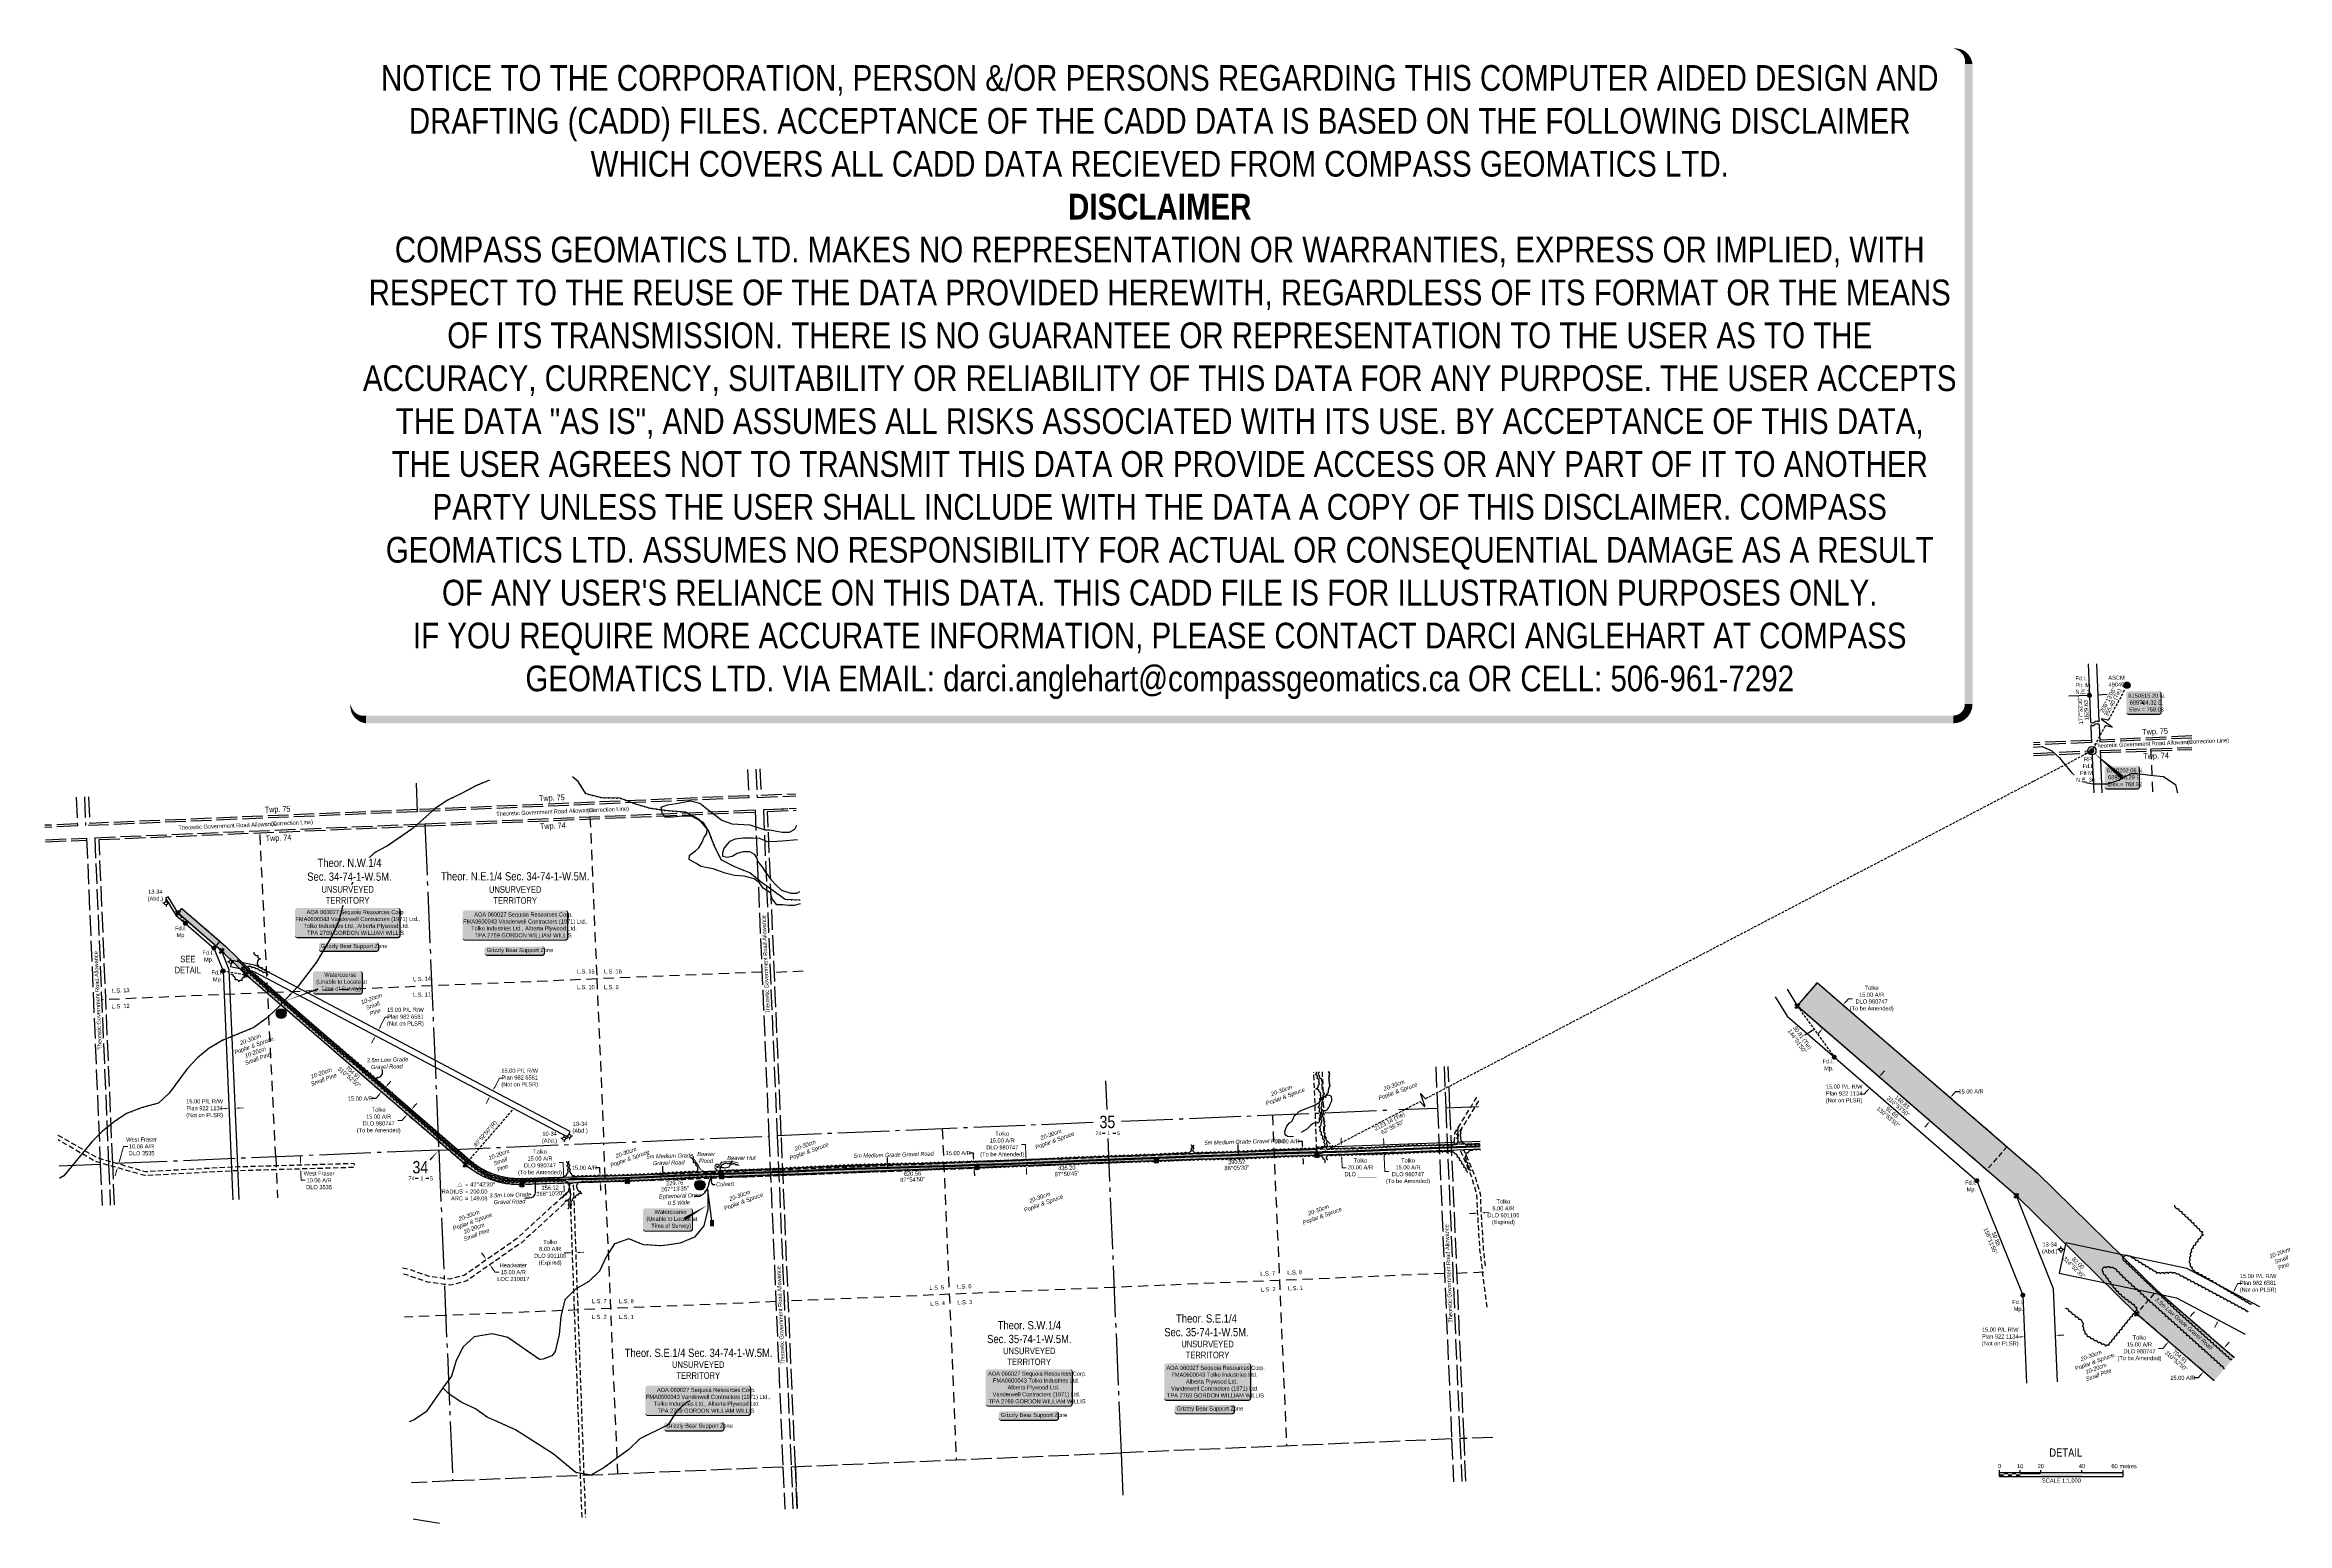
# Model space of a CAD drawing. Extents: x 684565 to 690010, y 6148326 to 6151917.
import ezdxf
from ezdxf.enums import TextEntityAlignment as Align

# ---------------------------------------------------------------- set-up
doc = ezdxf.new("R2010")
doc.units = 0
doc.header["$LTSCALE"] = 5
doc.header["$PDSIZE"] = 0.5
for name, pattern in [('0', [1, 1, 0]), ('foc-ACCESSROAD', [3.75, 2.5, -1.25]), ('foc-LSD', [8, 5, -3]), ('foc-QUARTERLINE', [33, 25, -3, 2, -3]), ('foc-TIELINE', [1.875, 1.25, -0.625]), ('foc-TOPO-ephemeral', [6.25, 3.125, -0.625, 0.625, -0.625, 0.625, -0.625]), ('foc-TRAV', [1.875, 1.25, -0.625]), ('foc-UNSURVEYED', [12.5, 10, -2.5]), ('foc-WHEELTRACKS', [2, 0.4, -1.6])]:
    doc.linetypes.add(name, pattern=pattern)
doc.layers.get('Defpoints').update_dxf_attribs({"color": 9})
for name, color, linetype in [('10', 1, 'Continuous'), ('35', 37, 'Continuous'), ('9', 3, 'Continuous'), ('AS-ROADS', 254, 'Continuous'), ('AS-SURFACE IMPACT', 7, 'Continuous'), ('AS-UNDERLAY-H', 141, 'Continuous'), ('AS-WILDLIFE-BLOCK', 131, 'Continuous'), ('C-AR', 13, 'foc-ACCESSROAD'), ('C-RW', 13, 'Continuous'), ('C-SYMBOL', 7, 'Continuous'), ('D-TXT', 6, 'Continuous'), ('DETAIL-T', 7, 'Continuous'), ('F-AR', 190, 'foc-ACCESSROAD'), ('F-RW', 190, 'Continuous'), ('F-WS-S', 190, 'Continuous'), ('L-BD', 7, 'Continuous'), ('L-MON', 1, 'Continuous'), ('L-ROAD-T', 7, 'Continuous'), ('L-SEC', 7, 'Continuous'), ('L-SECLBL', 7, 'Continuous'), ('L-SECQ', 8, 'foc-QUARTERLINE'), ('L-SECTION-LSD', 7, 'foc-LSD'), ('L-TIE', 7, 'foc-TIELINE'), ('L-UNS-T', 3, 'Continuous'), ('L-USEC', 7, 'foc-UNSURVEYED'), ('P-CROSSINGS', 250, 'Continuous'), ('P-PROPOSED', 10, 'Continuous'), ('P-PROPOSED-H', 21, 'Continuous'), ('P-TRAV', 4, 'foc-TRAV'), ('P-TXT', 4, 'Continuous'), ('T-BUSH', 110, '0'), ('T-BUSH-T', 110, 'Continuous'), ('T-DRAW', 143, 'foc-TOPO-ephemeral'), ('T-WATER-P3', 160, 'foc-WHEELTRACKS'), ('T-WATER-T', 170, 'Continuous'), ('WETLAND', 143, 'Continuous')]:
    doc.layers.add(name, color=color, linetype=linetype)
for name, color, linetype, lineweight in [('AS-GENERAL', 48, 'Continuous', 18), ('C-AR-T', 13, 'Continuous', 9), ('F-AR-T', 190, 'Continuous', 9), ('F-RW-T', 190, 'Continuous', 9), ('F-WS-T', 190, 'Continuous', 9), ('T-TEXT', 48, 'Continuous', 18)]:
    doc.layers.add(name, color=color, linetype=linetype, lineweight=lineweight)
doc.layers.add('DISCLAIMER', color=7, linetype='Continuous', plot=False)
doc.layers.add('P-75m DRAINAGE AREA', color=7, linetype='Continuous', true_color=0xf1f8f1)
doc.styles.add('100L', font='', dxfattribs={"height": 11})
doc.styles.add('175L', font='', dxfattribs={"height": 20})
doc.styles.add('80', font='', dxfattribs={"height": 10})
doc.styles.add('80CG', font='', dxfattribs={"height": 10})
doc.styles.add('80L', font='', dxfattribs={"height": 10})
doc.styles.add('Crossing', font='', dxfattribs={"height": 10})
doc.styles.add('foc-LtypeFont', font='', dxfattribs={"height": 7.35})
doc.styles.add('SIMPLEX', font='')
doc.styles.get('100L').set_extended_font_data('Arial Narrow')
doc.styles.get('175L').set_extended_font_data('Arial Narrow')
doc.styles.get('80').set_extended_font_data('Arial Narrow')
doc.styles.get('80CG').set_extended_font_data('Arial Narrow')
doc.styles.get('80L').set_extended_font_data('Arial Narrow')
doc.styles.get('Crossing').set_extended_font_data('Arial Narrow')
doc.styles.get('foc-LtypeFont').set_extended_font_data('Arial Narrow')
doc.styles.get('SIMPLEX').set_extended_font_data('Arial Narrow')
doc.linetypes.add('foc-TOPO-flowdirection-NOLINE', pattern='A,0,[">",foc-LtypeFont,S=0.3,R=0,X=0,Y=-0.945],-20,[">",foc-LtypeFont,S=0.3,R=0,X=0,Y=-0.945],0', length=20)
doc.dimstyles.new('Compass 5 000', dxfattribs={"dimscale": 5, "dimtxt": 9, "dimasz": 2, "dimexe": 0.2, "dimexo": 0.0625, "dimgap": 0.5, "dimtad": 0, "dimtih": 1, "dimtoh": 1, "dimzin": 0, "dimdsep": 46, "dimtxsty": '80CG', "dimcen": 0.1, "dimse1": 1, "dimse2": 1, "dimclrd": 256, "dimclrt": 256, "dimaunit": 1, "dimadec": 4, "dimazin": 0, "dimtfac": 0.06, "dimtofl": 0, "dimtmove": 0, "dimatfit": 1, "dimfxl": 0.2, "dimtolj": 1, "dimtzin": 0, "dimlwd": -1, "dimarcsym": 0})

# ---------------------------------------------------------------- blocks, each defined once
blk = doc.blocks.new('L-SECLBL')
at = {"layer": '9', "color": 7}
for p, q in [((-5.1, -27.8), (-12.3, -27.8)), ((20.7, -27.8), (13.5, -27.8))]:
    blk.add_line(p, q, dxfattribs=at)
at = {"layer": '10', "color": 2, "style": 'SIMPLEX'}
blk.add_attdef('SEC', text='', height=30, dxfattribs=at).set_placement((0, 0), align=Align.MIDDLE)
at = {"layer": '10', "color": 5, "style": '80L'}
blk.add_attdef('TWP', text='', height=9.5, dxfattribs=at).set_placement((-14.4, -27.4), align=Align.MIDDLE_RIGHT)
blk.add_attdef('RGE', text='', height=9.5, dxfattribs=at).set_placement((3.6, -27.4), align=Align.MIDDLE_CENTER)
blk.add_attdef('MER', text='', height=9.5, dxfattribs=at).set_placement((23.2, -27.4), align=Align.MIDDLE_LEFT)
blk = doc.blocks.new('*U35')
h = blk.add_hatch(color=255)
edge = h.paths.add_edge_path()
edge.add_line((-99, -45.5), (99, -45.5))
edge.add_arc((99, -39.5), 6, 270, 360)
edge.add_line((105, -39.5), (105, 38))
edge.add_arc((99, 38), 6, 0, 90)
edge.add_line((99, 44), (-99, 44))
edge.add_arc((-99, 38), 6, 90, 180)
edge.add_line((-105, 38), (-105, -39.5))
edge.add_arc((-99, -39.5), 6, 180, 270)
at = {"color": 44, "flags": 128}
blk.add_lwpolyline([(-99, -45.5, 3, 3, 0), (99, -45.5, 3, 3, 0.414214), (105, -39.5, 3, 3, 0), (105, 38, 3, 0, 0.414214), (99, 44, 0, 0, 0), (-99, 44, 0, 0, 0.414214), (-105, 38, 0, 0, 0), (-105, -39.5, 0, 3, 0.414214)], format="xyseb", close=True, dxfattribs=at)
at = {"color": 44, "style": '80'}
blk.add_attdef('ENTER_TEXT_001', (-36, -5), '', height=10, dxfattribs=at)
blk = doc.blocks.new('*U36')
h = blk.add_hatch(color=255)
edge = h.paths.add_edge_path()
edge.add_line((-121.5, -37), (121.5, -37))
edge.add_arc((121.5, -31), 6, 270, 360)
edge.add_line((127.5, -31), (127.5, 29.5))
edge.add_arc((121.5, 29.5), 6, 0, 90)
edge.add_line((121.5, 35.5), (-121.5, 35.5))
edge.add_arc((-121.5, 29.5), 6, 90, 180)
edge.add_line((-127.5, 29.5), (-127.5, -31))
edge.add_arc((-121.5, -31), 6, 180, 270)
at = {"color": 44, "flags": 128}
blk.add_lwpolyline([(-121.5, -37, 3, 3, 0), (121.5, -37, 3, 3, 0.414214), (127.5, -31, 3, 3, 0), (127.5, 29.5, 3, 0, 0.414214), (121.5, 35.5, 0, 0, 0), (-121.5, 35.5, 0, 0, 0.414214), (-127.5, 29.5, 0, 0, 0), (-127.5, -31, 0, 3, 0.414214)], format="xyseb", close=True, dxfattribs=at)
at = {"color": 44, "style": '80'}
blk.add_attdef('ENTER_TEXT_001', (-36, -5), '', height=10, dxfattribs=at)
blk = doc.blocks.new('*U37')
h = blk.add_hatch(color=255)
edge = h.paths.add_edge_path()
edge.add_line((-121.5, -37), (121.5, -37))
edge.add_arc((121.5, -31), 6, 270, 360)
edge.add_line((127.5, -31), (127.5, 29.5))
edge.add_arc((121.5, 29.5), 6, 0, 90)
edge.add_line((121.5, 35.5), (-121.5, 35.5))
edge.add_arc((-121.5, 29.5), 6, 90, 180)
edge.add_line((-127.5, 29.5), (-127.5, -31))
edge.add_arc((-121.5, -31), 6, 180, 270)
at = {"color": 44, "flags": 128}
blk.add_lwpolyline([(-121.5, -37, 3, 3, 0), (121.5, -37, 3, 3, 0.414214), (127.5, -31, 3, 3, 0), (127.5, 29.5, 3, 0, 0.414214), (121.5, 35.5, 0, 0, 0), (-121.5, 35.5, 0, 0, 0.414214), (-127.5, 29.5, 0, 0, 0), (-127.5, -31, 0, 3, 0.414214)], format="xyseb", close=True, dxfattribs=at)
at = {"color": 44, "style": '80'}
blk.add_attdef('ENTER_TEXT_001', (-36, -5), '', height=10, dxfattribs=at)
blk = doc.blocks.new('*U38')
h = blk.add_hatch(color=255)
edge = h.paths.add_edge_path()
edge.add_line((-121.5, -37), (121.5, -37))
edge.add_arc((121.5, -31), 6, 270, 360)
edge.add_line((127.5, -31), (127.5, 29.5))
edge.add_arc((121.5, 29.5), 6, 0, 90)
edge.add_line((121.5, 35.5), (-121.5, 35.5))
edge.add_arc((-121.5, 29.5), 6, 90, 180)
edge.add_line((-127.5, 29.5), (-127.5, -31))
edge.add_arc((-121.5, -31), 6, 180, 270)
at = {"color": 44, "flags": 128}
blk.add_lwpolyline([(-121.5, -37, 3, 3, 0), (121.5, -37, 3, 3, 0.414214), (127.5, -31, 3, 3, 0), (127.5, 29.5, 3, 0, 0.414214), (121.5, 35.5, 0, 0, 0), (-121.5, 35.5, 0, 0, 0.414214), (-127.5, 29.5, 0, 0, 0), (-127.5, -31, 0, 3, 0.414214)], format="xyseb", close=True, dxfattribs=at)
at = {"color": 44, "style": '80'}
blk.add_attdef('ENTER_TEXT_001', (-36, -5), '', height=10, dxfattribs=at)
blk = doc.blocks.new('*U39')
h = blk.add_hatch(color=255)
edge = h.paths.add_edge_path()
edge.add_line((-99, -45.5), (99, -45.5))
edge.add_arc((99, -39.5), 6, 270, 360)
edge.add_line((105, -39.5), (105, 38))
edge.add_arc((99, 38), 6, 0, 90)
edge.add_line((99, 44), (-99, 44))
edge.add_arc((-99, 38), 6, 90, 180)
edge.add_line((-105, 38), (-105, -39.5))
edge.add_arc((-99, -39.5), 6, 180, 270)
at = {"color": 44, "flags": 128}
blk.add_lwpolyline([(-99, -45.5, 3, 3, 0), (99, -45.5, 3, 3, 0.414214), (105, -39.5, 3, 3, 0), (105, 38, 3, 0, 0.414214), (99, 44, 0, 0, 0), (-99, 44, 0, 0, 0.414214), (-105, 38, 0, 0, 0), (-105, -39.5, 0, 3, 0.414214)], format="xyseb", close=True, dxfattribs=at)
at = {"color": 44, "style": '80'}
blk.add_attdef('ENTER_TEXT_001', (-36, -5), '', height=10, dxfattribs=at)
blk = doc.blocks.new('*D40')
at = {"layer": 'C-AR-T', "transparency": 16777216}
for p, q in [((687816.7, 6149250.3), (687816.3, 6149260.3)), ((687818, 6149215.3), (687819.3, 6149180.4)), ((687819.3, 6149180.4), (687829.3, 6149180.4))]:
    blk.add_line(p, q, dxfattribs=at)
for points in [[(687818.3, 6149250.4), (687815, 6149250.2), (687817, 6149240.3)], [(687819.7, 6149215.4), (687816.3, 6149215.2), (687817.6, 6149225.3)]]:
    blk.add_solid(points, dxfattribs=at)
at = {"layer": 'Defpoints', "color": 0, "transparency": 16777216}
for p in [(687816.8, 6149240.3), (687817.4, 6149225.3), (687817.6, 6149225.3)]:
    blk.add_point(p, dxfattribs=at)
at = {"layer": 'C-AR-T', "transparency": 16777216, "insert": (687875.7, 6149180.4), "char_height": 10, "attachment_point": 5, "style": '80CG'}
blk.add_mtext('\\A1;Tolko\\P15.00 A/R\\PDLO 980747\\P(To be Amended)', dxfattribs=at)
blk = doc.blocks.new('*D41')
at = {"layer": 'Defpoints', "color": 0, "transparency": 16777216}
for p in [(685241.3, 6149495.7), (685251.1, 6149507), (685445.6, 6149318.9)]:
    blk.add_point(p, dxfattribs=at)
at = {"layer": 'F-AR-T', "transparency": 16777216}
for p, q in [((685439, 6149311.3), (685432.5, 6149303.7)), ((685461.9, 6149337.8), (685468.5, 6149345.3)), ((685432.5, 6149303.7), (685422.5, 6149303.7))]:
    blk.add_line(p, q, dxfattribs=at)
for points in [[(685437.8, 6149312.4), (685440.3, 6149310.2), (685445.6, 6149318.9)], [(685460.7, 6149338.9), (685463.2, 6149336.7), (685455.4, 6149330.2)]]:
    blk.add_solid(points, dxfattribs=at)
at = {"layer": 'F-AR-T', "transparency": 16777216, "insert": (685376.1, 6149303.7), "char_height": 10, "attachment_point": 5, "style": '80CG'}
blk.add_mtext('\\A1;Tolko\\P15.00 A/R\\PDLO 980747\\P(To be Amended)', dxfattribs=at)
blk = doc.blocks.new('*D42')
at = {"layer": 'Defpoints', "color": 0, "transparency": 16777216}
for p in [(685733.3, 6149163.4), (685733.8, 6149148.4), (685825.8, 6149151.4)]:
    blk.add_point(p, dxfattribs=at)
at = {"layer": 'F-AR-T', "transparency": 16777216}
for p, q in [((685824.2, 6149201.8), (685814.2, 6149201.8)), ((685825, 6149176.4), (685824.2, 6149201.8)), ((685826.2, 6149141.4), (685826.5, 6149131.4))]:
    blk.add_line(p, q, dxfattribs=at)
for points in [[(685826.7, 6149176.4), (685823.4, 6149176.3), (685825.4, 6149166.4)], [(685827.8, 6149141.4), (685824.5, 6149141.3), (685825.8, 6149151.4)]]:
    blk.add_solid(points, dxfattribs=at)
at = {"layer": 'F-AR-T', "transparency": 16777216, "insert": (685767.8, 6149201.8), "char_height": 10, "attachment_point": 5, "style": '80CG'}
blk.add_mtext('\\A1;Tolko\\P15.00 A/R\\PDLO 980747\\P(To be Amended)', dxfattribs=at)
blk = doc.blocks.new('*D43')
at = {"layer": 'Defpoints', "color": 0, "transparency": 16777216}
for p in [(685846.4, 6148989.4), (685854.4, 6148989.7), (685846.7, 6148982.9)]:
    blk.add_point(p, dxfattribs=at)
at = {"layer": 'F-AR-T', "transparency": 16777216}
for p, q in [((685836.7, 6148982.6), (685826.7, 6148982.2)), ((685864.7, 6148983.6), (685874.6, 6148983.9))]:
    blk.add_line(p, q, dxfattribs=at)
for points in [[(685864.6, 6148985.3), (685864.7, 6148981.9), (685854.7, 6148983.2)], [(685836.6, 6148984.2), (685836.7, 6148980.9), (685846.7, 6148982.9)]]:
    blk.add_solid(points, dxfattribs=at)
at = {"layer": 'F-AR-T', "transparency": 16777216, "insert": (685792.4, 6148982.2), "char_height": 10, "attachment_point": 5, "style": '80CG'}
blk.add_mtext('\\A1;Tolko\\P8.00 A/R\\PDLO 901106\\P(Expired)', dxfattribs=at)
blk = doc.blocks.new('*D44')
at = {"layer": 'Defpoints', "color": 0, "transparency": 16777216}
for p in [(685646.1, 6148953.7), (685653.6, 6148977.2), (685662.2, 6148964.9)]:
    blk.add_point(p, dxfattribs=at)
at = {"layer": 'F-AR-T', "transparency": 16777216}
for p, q in [((685631.9, 6148974.2), (685626.1, 6148982.4)), ((685651.8, 6148945.5), (685658.7, 6148935.6)), ((685658.7, 6148935.6), (685668.7, 6148935.6))]:
    blk.add_line(p, q, dxfattribs=at)
for points in [[(685633.2, 6148975.2), (685630.5, 6148973.3), (685637.6, 6148966)], [(685653.2, 6148946.5), (685650.5, 6148944.6), (685646.1, 6148953.7)]]:
    blk.add_solid(points, dxfattribs=at)
at = {"layer": 'F-AR-T', "transparency": 16777216, "insert": (685703, 6148935.6), "char_height": 10, "attachment_point": 5, "style": '80CG'}
blk.add_mtext('\\A1;Headwater\\P15.00 A/R\\PLOC 210817', dxfattribs=at)
blk = doc.blocks.new('*D45')
at = {"layer": 'Defpoints', "color": 0, "transparency": 16777216}
for p in [(684744.5, 6149198.8), (684758.7, 6149184.2), (684761.5, 6149193.9)]:
    blk.add_point(p, dxfattribs=at)
at = {"layer": 'F-AR-T', "transparency": 16777216}
for p, q in [((684747.3, 6149208.4), (684756.7, 6149241.1)), ((684756.7, 6149241.1), (684766.7, 6149241.1)), ((684739, 6149179.5), (684736.2, 6149169.9))]:
    blk.add_line(p, q, dxfattribs=at)
for points in [[(684745.7, 6149208.8), (684748.9, 6149207.9), (684744.5, 6149198.8)], [(684737.4, 6149179.9), (684740.6, 6149179), (684741.8, 6149189.1)]]:
    blk.add_solid(points, dxfattribs=at)
at = {"layer": 'F-AR-T', "transparency": 16777216, "insert": (684800.4, 6149241.1), "char_height": 10, "attachment_point": 5, "style": '80CG'}
blk.add_mtext('\\A1;West Fraser\\P10.06 A/R\\PDLO 3535', dxfattribs=at)
blk = doc.blocks.new('*D46')
at = {"layer": 'Defpoints', "color": 0, "transparency": 16777216}
for p in [(686861.4, 6149204.4), (686861.9, 6149189.4), (686948.7, 6149192.8)]:
    blk.add_point(p, dxfattribs=at)
at = {"layer": 'F-AR-T', "transparency": 16777216}
for p, q in [((686946.7, 6149245.5), (686936.7, 6149245.5)), ((686947.7, 6149217.8), (686946.7, 6149245.5)), ((686949.1, 6149182.8), (686949.5, 6149172.8))]:
    blk.add_line(p, q, dxfattribs=at)
for points in [[(686949.4, 6149217.8), (686946.1, 6149217.7), (686948.1, 6149207.8)], [(686950.7, 6149182.8), (686947.4, 6149182.7), (686948.7, 6149192.8)]]:
    blk.add_solid(points, dxfattribs=at)
at = {"layer": 'F-AR-T', "transparency": 16777216, "insert": (686890.3, 6149245.5), "char_height": 10, "attachment_point": 5, "style": '80CG'}
blk.add_mtext('\\A1;Tolko\\P15.00 A/R\\PDLO 980747\\P(To be Amended)', dxfattribs=at)
blk = doc.blocks.new('*D47')
at = {"layer": 'Defpoints', "color": 0, "transparency": 16777216}
for p in [(685368.4, 6149509.8), (685413.6, 6149486.1), (685420.6, 6149499.3)]:
    blk.add_point(p, dxfattribs=at)
at = {"layer": 'F-AR-T', "transparency": 16777216}
for p, q in [((685380.1, 6149531.9), (685392, 6149554.7)), ((685392, 6149554.7), (685402, 6149554.7)), ((685363.8, 6149501), (685359.1, 6149492.1))]:
    blk.add_line(p, q, dxfattribs=at)
for points in [[(685378.6, 6149532.7), (685381.6, 6149531.2), (685375.4, 6149523.1)], [(685362.3, 6149501.8), (685365.3, 6149500.2), (685368.4, 6149509.8)]]:
    blk.add_solid(points, dxfattribs=at)
at = {"layer": 'F-AR-T', "transparency": 16777216, "insert": (685441.1, 6149554.7), "char_height": 10, "attachment_point": 5, "style": '80CG'}
blk.add_mtext('\\A1;15.00 P/L R/W\\PPlan 982 6581\\P(Not on PLSR)', dxfattribs=at)
blk = doc.blocks.new('*D48')
at = {"layer": 'Defpoints', "color": 0, "transparency": 16777216}
for p in [(685012.4, 6149333.8), (685012.5, 6149333.2), (685027.5, 6149334.4)]:
    blk.add_point(p, dxfattribs=at)
at = {"layer": 'F-RW-T', "transparency": 16777216}
for p, q in [((685002.5, 6149332.8), (684992.5, 6149332.3)), ((685037.5, 6149334.2), (685047.5, 6149334.7))]:
    blk.add_line(p, q, dxfattribs=at)
for points in [[(685002.4, 6149334.4), (685002.6, 6149331.1), (685012.5, 6149333.2)], [(685037.5, 6149335.9), (685037.6, 6149332.6), (685027.6, 6149333.8)]]:
    blk.add_solid(points, dxfattribs=at)
at = {"layer": 'F-RW-T', "transparency": 16777216, "insert": (684953.4, 6149332.3), "char_height": 10, "attachment_point": 5, "style": '80CG'}
blk.add_mtext('\\A1;15.00 P/L R/W\\PPlan 922 1134\\P(Not on PLSR)', dxfattribs=at)
blk = doc.blocks.new('GABD')
for p, q in [((-0.8, 0), (-1.6, 0)), ((0, 0.8), (0, 1.6)), ((1.6, 0), (0.8, 0)), ((0, -0.8), (0, -1.6))]:
    blk.add_line(p, q)
blk.add_circle((0, 0), 0.8)
blk = doc.blocks.new('fdia')
at = {"color": 255, "const_width": 1}
blk.add_lwpolyline([(-0.5, 0, 1), (0.5, 0, 1)], format="xyb", close=True, dxfattribs=at)
blk = doc.blocks.new('Fdiaa')
blk.add_blockref('fdia', (0, 0))
blk = doc.blocks.new('fdib')
at = {"color": 1, "const_width": 1.6}
blk.add_lwpolyline([(-0.4, 0, 1), (0.4, 0, 1)], format="xyb", close=True, dxfattribs=at)
at = {"color": 1}
blk.add_circle((0, 0), 0.8, dxfattribs=at)
blk = doc.blocks.new('Fdibb')
blk.add_blockref('fdib', (0, 0))
blk = doc.blocks.new('fdicc')
for name in ['Fdibb', 'Fdiaa']:
    blk.add_blockref(name, (0, 0))
blk = doc.blocks.new('FDI')
blk.add_blockref('fdicc', (0, 0))
blk = doc.blocks.new('*D50')
at = {"layer": 'Defpoints', "color": 0, "transparency": 16777216}
for p in [(685640.7, 6149366.2), (685647.7, 6149379.5), (685653.4, 6149376.5)]:
    blk.add_point(p, dxfattribs=at)
at = {"layer": 'F-AR-T', "transparency": 16777216}
for p, q in [((685658.1, 6149385.3), (685669.5, 6149406.9)), ((685669.5, 6149406.9), (685679.5, 6149406.9)), ((685641.8, 6149354.4), (685637.1, 6149345.5))]:
    blk.add_line(p, q, dxfattribs=at)
for points in [[(685656.6, 6149386.1), (685659.6, 6149384.5), (685653.4, 6149376.5)], [(685640.3, 6149355.1), (685643.2, 6149353.6), (685646.4, 6149363.2)]]:
    blk.add_solid(points, dxfattribs=at)
at = {"layer": 'F-AR-T', "transparency": 16777216, "insert": (685718.6, 6149406.9), "char_height": 10, "attachment_point": 5, "style": '80CG'}
blk.add_mtext('\\A1;15.00 P/L R/W\\PPlan 982 6581\\P(Not on PLSR)', dxfattribs=at)
blk = doc.blocks.new('*D51')
at = {"layer": 'Defpoints', "color": 0, "transparency": 16777216}
for p in [(685186.8, 6149186.2), (685208.9, 6149196.9), (685209.2, 6149186.9)]:
    blk.add_point(p, dxfattribs=at)
at = {"layer": 'F-AR-T', "transparency": 16777216}
for p, q in [((685186.3, 6149206.3), (685186, 6149216.3)), ((685187.1, 6149176.2), (685187.6, 6149158.7)), ((685187.6, 6149158.7), (685197.6, 6149158.7))]:
    blk.add_line(p, q, dxfattribs=at)
for points in [[(685187.9, 6149206.3), (685184.6, 6149206.2), (685186.5, 6149196.3)], [(685188.8, 6149176.3), (685185.5, 6149176.2), (685186.8, 6149186.2)]]:
    blk.add_solid(points, dxfattribs=at)
at = {"layer": 'F-AR-T', "transparency": 16777216, "insert": (685231.3, 6149158.7), "char_height": 10, "attachment_point": 5, "style": '80CG'}
blk.add_mtext('\\A1;West Fraser\\P10.06 A/R\\PDLO 3535', dxfattribs=at)
blk = doc.blocks.new('TEMP')
h = blk.add_hatch(color=255)
h.dxf.hatch_style = 1
h.paths.add_polyline_path([(0, 0.3), (-0.7, 1.2), (-0.7, 0.7), (-1.2, 0.7), (-0.3, 0), (-1.2, -0.7), (-0.7, -0.7), (-0.7, -1.2), (0, -0.3), (0.7, -1.2), (0.7, -0.7), (1.2, -0.7), (0.3, 0), (1.2, 0.7), (0.7, 0.7), (0.7, 1.2)])
h.paths.add_polyline_path([(0.6, 0.8), (0.6, 0.6), (0.8, 0.6), (0.1, 0), (0.8, -0.6), (0.6, -0.6), (0.6, -0.8), (0, -0.1), (-0.6, -0.8), (-0.6, -0.6), (-0.8, -0.6), (-0.1, 0), (-0.8, 0.6), (-0.6, 0.6), (-0.6, 0.8), (0, 0.1)], flags=16)
h = blk.add_hatch(color=1)
h.dxf.hatch_style = 1
h.paths.add_polyline_path([(0, 0.1), (-0.6, 0.8), (-0.6, 0.6), (-0.8, 0.6), (-0.1, 0), (-0.8, -0.6), (-0.6, -0.6), (-0.6, -0.8), (0, -0.1), (0.6, -0.8), (0.6, -0.6), (0.8, -0.6), (0.1, 0), (0.8, 0.6), (0.6, 0.6), (0.6, 0.8)])
at = {"color": 1}
for p, q in [((-0.1, 0), (0.1, 0)), ((0, 0.1), (0, -0.1))]:
    blk.add_line(p, q, dxfattribs=at)
at = {"color": 255, "flags": 128}
blk.add_lwpolyline([(-0.3, 0), (-1.2, 0.7), (-0.7, 0.7), (-0.7, 1.2), (0, 0.3), (0.7, 1.2), (0.7, 0.7), (1.2, 0.7), (0.3, 0), (1.2, -0.7), (0.7, -0.7), (0.7, -1.2), (0, -0.3), (-0.7, -1.2), (-0.7, -0.7), (-1.2, -0.7)], close=True, dxfattribs=at)
at = {"color": 1, "flags": 128}
blk.add_lwpolyline([(-0.1, 0), (-0.8, 0.6), (-0.6, 0.6), (-0.6, 0.8), (0, 0.1), (0.6, 0.8), (0.6, 0.6), (0.8, 0.6), (0.1, 0), (0.8, -0.6), (0.6, -0.6), (0.6, -0.8), (0, -0.1), (-0.6, -0.8), (-0.6, -0.6), (-0.8, -0.6)], close=True, dxfattribs=at)
blk = doc.blocks.new('*D56')
at = {"layer": 'Defpoints', "color": 0, "transparency": 16777216}
for p in [(687619.9, 6149233.2), (687623.4, 6149233.3), (687623.9, 6149218.3)]:
    blk.add_point(p, dxfattribs=at)
at = {"layer": 'P-TXT', "transparency": 16777216}
for p, q in [((687619.2, 6149253.2), (687609.2, 6149253.2)), ((687619.5, 6149243.2), (687619.2, 6149253.2)), ((687620.7, 6149208.2), (687621, 6149198.2))]:
    blk.add_line(p, q, dxfattribs=at)
for points in [[(687621.2, 6149243.2), (687617.9, 6149243.1), (687619.9, 6149233.2)], [(687622.4, 6149208.3), (687619, 6149208.2), (687620.4, 6149218.2)]]:
    blk.add_solid(points, dxfattribs=at)
at = {"layer": 'P-TXT', "transparency": 16777216, "insert": (687581.9, 6149253.2), "char_height": 10, "attachment_point": 5, "style": '80CG'}
blk.add_mtext('\\A1;15.00 A/R', dxfattribs=at)
blk = doc.blocks.new('*D57')
at = {"layer": 'Defpoints', "color": 0, "transparency": 16777216}
for p in [(686821.3, 6149204.7), (686823, 6149204.8), (686823.6, 6149189.8)]:
    blk.add_point(p, dxfattribs=at)
at = {"layer": 'P-TXT', "transparency": 16777216}
for p, q in [((686820.6, 6149224.7), (686810.6, 6149224.7)), ((686820.9, 6149214.7), (686820.6, 6149224.7)), ((686822.2, 6149179.7), (686822.6, 6149169.7))]:
    blk.add_line(p, q, dxfattribs=at)
for points in [[(686822.6, 6149214.8), (686819.3, 6149214.6), (686821.3, 6149204.7)], [(686823.9, 6149179.8), (686820.6, 6149179.7), (686821.8, 6149189.7)]]:
    blk.add_solid(points, dxfattribs=at)
at = {"layer": 'P-TXT', "transparency": 16777216, "insert": (686783.3, 6149224.7), "char_height": 10, "attachment_point": 5, "style": '80CG'}
blk.add_mtext('\\A1;15.00 A/R', dxfattribs=at)
blk = doc.blocks.new('*D58')
at = {"layer": 'Defpoints', "color": 0, "transparency": 16777216}
for p in [(685901.9, 6149168.8), (685902.3, 6149153.8), (685913.7, 6149169.2)]:
    blk.add_point(p, dxfattribs=at)
at = {"layer": 'P-TXT', "transparency": 16777216}
for p, q in [((685913, 6149189.2), (685903, 6149189.2)), ((685913.4, 6149179.2), (685913, 6149189.2)), ((685914.5, 6149144.2), (685914.8, 6149134.2))]:
    blk.add_line(p, q, dxfattribs=at)
for points in [[(685915, 6149179.2), (685911.7, 6149179.1), (685913.7, 6149169.2)], [(685916.1, 6149144.3), (685912.8, 6149144.1), (685914.2, 6149154.2)]]:
    blk.add_solid(points, dxfattribs=at)
at = {"layer": 'P-TXT', "transparency": 16777216, "insert": (685875.8, 6149189.2), "char_height": 10, "attachment_point": 5, "style": '80CG'}
blk.add_mtext('\\A1;15.00 A/R', dxfattribs=at)
blk = doc.blocks.new('*D59')
at = {"layer": 'Defpoints', "color": 0, "transparency": 16777216}
for p in [(685382.7, 6149373.2), (685388.2, 6149368.5), (685398, 6149379.9)]:
    blk.add_point(p, dxfattribs=at)
at = {"layer": 'P-TXT', "transparency": 16777216}
for p, q in [((685376.2, 6149365.7), (685368.9, 6149357.2)), ((685399.1, 6149392.1), (685405.6, 6149399.7)), ((685368.9, 6149357.2), (685358.9, 6149357.2))]:
    blk.add_line(p, q, dxfattribs=at)
for points in [[(685374.9, 6149366.8), (685377.5, 6149364.6), (685382.7, 6149373.2)], [(685397.8, 6149393.2), (685400.4, 6149391.1), (685392.6, 6149384.6)]]:
    blk.add_solid(points, dxfattribs=at)
at = {"layer": 'P-TXT', "transparency": 16777216, "insert": (685331.6, 6149357.2), "char_height": 10, "attachment_point": 5, "style": '80CG'}
blk.add_mtext('\\A1;15.00 A/R', dxfattribs=at)
blk = doc.blocks.new('*U32')
at = {"color": 0}
for p, q in [((-150, 0), (-150, 15)), ((-150, 10), (150.2, 10)), ((-150, 0), (150.2, 0)), ((-100, 10), (-100, 15)), ((-50, 10), (-50, 15)), ((50, 10), (50, 15)), ((150.2, 0), (150.2, 15))]:
    blk.add_line(p, q, dxfattribs=at)
for points in [[(-150, 5), (-140, 5), (-150, 0), (-140, 0)], [(-140, 10), (-130, 10), (-140, 5), (-130, 5)], [(-130, 5), (-120, 5), (-130, 0), (-120, 0)], [(-120, 10), (-110, 10), (-120, 5), (-110, 5)], [(-110, 5), (-100, 5), (-110, 0), (-100, 0)], [(-100, 10), (-50, 10), (-100, 5), (-50, 5)], [(-50, 5), (50, 5), (-50, 0), (50, 0)], [(50, 10), (150.2, 10), (50, 5), (150.2, 5)]]:
    blk.add_solid(points, dxfattribs=at)
at = {"color": 0, "style": '80'}
blk.add_text('metres', height=10, dxfattribs=at).set_placement((162.2, 20), align=Align.CENTER)
at = {"color": 0, "char_height": 10, "style": '80'}
for s, insert, attachment_point in [('0', (-150, 30.2), 2), ('10', (-100, 30.2), 2), ('20', (-50, 30.2), 2), ('40', (50, 30.2), 2), ('60', (136.7, 30.2), 3), ('SCALE 1:1,000', (0.1, -5), 2)]:
    blk.add_mtext(s, dxfattribs=dict(at, insert=insert, attachment_point=attachment_point))
blk = doc.blocks.new('*U67')
at = {"layer": '35', "color": 3}
blk.add_circle((0, 0), 10, dxfattribs=at)
at = {"layer": '35', "color": 3, "style": '80'}
blk.add_attdef('RP_001', (-19.1, -25.6), '', height=10, dxfattribs=at)
blk = doc.blocks.new('*D61')
at = {"layer": 'Defpoints', "color": 0, "transparency": 16777216}
for p in [(688932, 6149584.7), (688944.1, 6149574.2), (688895, 6149517.4)]:
    blk.add_point(p, dxfattribs=at)
at = {"layer": 'F-AR-T', "transparency": 16777216}
for p, q in [((688938.6, 6149592.2), (688945.1, 6149599.8)), ((688945.1, 6149599.8), (688955.1, 6149599.8)), ((688876.4, 6149520.3), (688869.8, 6149512.7))]:
    blk.add_line(p, q, dxfattribs=at)
for points in [[(688937.3, 6149593.3), (688939.8, 6149591.1), (688932, 6149584.7)], [(688875.1, 6149521.4), (688877.6, 6149519.2), (688882.9, 6149527.8)]]:
    blk.add_solid(points, dxfattribs=at)
at = {"layer": 'F-AR-T', "transparency": 16777216, "insert": (689001.5, 6149599.8), "char_height": 10, "attachment_point": 5, "style": '80CG'}
blk.add_mtext('\\A1;Tolko\\P15.00 A/R\\PDLO 980747\\P(To be Amended)', dxfattribs=at)
blk = doc.blocks.new('*D63')
at = {"layer": 'Defpoints', "color": 0, "transparency": 16777216}
for p in [(689878.9, 6148885.3), (689958.9, 6148843), (689924, 6148776.9)]:
    blk.add_point(p, dxfattribs=at)
at = {"layer": 'F-AR-T', "transparency": 16777216}
for p, q in [((689883.5, 6148894.1), (689890.9, 6148908.1)), ((689890.9, 6148908.1), (689900.9, 6148908.1)), ((689839.3, 6148810.3), (689834.6, 6148801.4))]:
    blk.add_line(p, q, dxfattribs=at)
for points in [[(689882.1, 6148894.9), (689885, 6148893.3), (689878.9, 6148885.3)], [(689837.8, 6148811.1), (689840.8, 6148809.5), (689844, 6148819.1)]]:
    blk.add_solid(points, dxfattribs=at)
at = {"layer": 'F-AR-T', "transparency": 16777216, "insert": (689940, 6148908.1), "char_height": 10, "attachment_point": 5, "style": '80CG'}
blk.add_mtext('\\A1;15.00 P/L R/W\\PPlan 982 6581\\P(Not on PLSR)', dxfattribs=at)
blk = doc.blocks.new('*D65')
at = {"layer": 'Defpoints', "color": 0, "transparency": 16777216}
for p in [(689722.9, 6148767.3), (689890, 6148721.9), (689840.9, 6148665.1)]:
    blk.add_point(p, dxfattribs=at)
at = {"layer": 'F-AR-T', "transparency": 16777216}
for p, q in [((689778.6, 6148831.6), (689785.1, 6148839.1)), ((689708.2, 6148750.3), (689698.2, 6148750.3)), ((689716.4, 6148759.7), (689708.2, 6148750.3))]:
    blk.add_line(p, q, dxfattribs=at)
for points in [[(689777.3, 6148832.7), (689779.8, 6148830.5), (689772, 6148824)], [(689715.1, 6148760.8), (689717.6, 6148758.6), (689722.9, 6148767.3)]]:
    blk.add_solid(points, dxfattribs=at)
at = {"layer": 'F-AR-T', "transparency": 16777216, "insert": (689651.9, 6148750.3), "char_height": 10, "attachment_point": 5, "style": '80CG'}
blk.add_mtext('\\A1;Tolko\\P15.00 A/R\\PDLO 980747\\P(To be Amended)', dxfattribs=at)
blk = doc.blocks.new('*D60')
at = {"layer": 'Defpoints', "color": 0, "transparency": 16777216}
for p in [(688996.8, 6149383.3), (688998.1, 6149382.2), (689020.9, 6149408.5)]:
    blk.add_point(p, dxfattribs=at)
at = {"layer": 'F-RW-T', "transparency": 16777216}
for p, q in [((689026.2, 6149417.2), (689032.7, 6149424.8)), ((688983.7, 6149368.2), (688973.7, 6149368.2)), ((688990.3, 6149375.8), (688983.7, 6149368.2))]:
    blk.add_line(p, q, dxfattribs=at)
for points in [[(688989, 6149376.9), (688991.5, 6149374.7), (688996.8, 6149383.3)], [(689024.9, 6149418.3), (689027.4, 6149416.1), (689019.6, 6149409.6)]]:
    blk.add_solid(points, dxfattribs=at)
at = {"layer": 'F-RW-T', "transparency": 16777216, "insert": (688934.7, 6149368.2), "char_height": 10, "attachment_point": 5, "style": '80CG'}
blk.add_mtext('\\A1;15.00 P/L R/W\\PPlan 922 1134\\P(Not on PLSR)', dxfattribs=at)
blk = doc.blocks.new('*D64')
at = {"layer": 'Defpoints', "color": 0, "transparency": 16777216}
for p in [(689372.9, 6148778.8), (689373.2, 6148772.1), (689448.4, 6148775.3)]:
    blk.add_point(p, dxfattribs=at)
at = {"layer": 'F-RW-T', "transparency": 16777216}
for p, q in [((689362.9, 6148778.3), (689352.9, 6148777.9)), ((689458.1, 6148782.5), (689468.1, 6148782.9))]:
    blk.add_line(p, q, dxfattribs=at)
for points in [[(689362.8, 6148780), (689363, 6148776.7), (689372.9, 6148778.8)], [(689458.1, 6148784.1), (689458.2, 6148780.8), (689448.1, 6148782)]]:
    blk.add_solid(points, dxfattribs=at)
at = {"layer": 'F-RW-T', "transparency": 16777216, "insert": (689313.8, 6148777.9), "char_height": 10, "attachment_point": 5, "style": '80CG'}
blk.add_mtext('\\A1;15.00 P/L R/W\\PPlan 922 1134\\P(Not on PLSR)', dxfattribs=at)
blk = doc.blocks.new('*D62')
at = {"layer": 'Defpoints', "color": 0, "transparency": 16777216}
for p in [(689192.5, 6149359.4), (689204.9, 6149348.7), (689155.8, 6149292)]:
    blk.add_point(p, dxfattribs=at)
at = {"layer": 'P-TXT', "transparency": 16777216}
for p, q in [((689199, 6149367), (689205.6, 6149374.5)), ((689205.6, 6149374.5), (689215.6, 6149374.5)), ((689136.8, 6149295.2), (689130.3, 6149287.6))]:
    blk.add_line(p, q, dxfattribs=at)
for points in [[(689197.8, 6149368.1), (689200.3, 6149365.9), (689192.5, 6149359.4)], [(689135.6, 6149296.2), (689138.1, 6149294.1), (689143.4, 6149302.7)]]:
    blk.add_solid(points, dxfattribs=at)
at = {"layer": 'P-TXT', "transparency": 16777216, "insert": (689242.9, 6149374.5), "char_height": 10, "attachment_point": 5, "style": '80CG'}
blk.add_mtext('\\A1;15.00 A/R', dxfattribs=at)
blk = doc.blocks.new('*D66')
at = {"layer": 'Defpoints', "color": 0, "transparency": 16777216}
for p in [(689874, 6148735.8), (689807.6, 6148694), (689824.9, 6148679)]:
    blk.add_point(p, dxfattribs=at)
at = {"layer": 'P-TXT', "transparency": 16777216}
for p, q in [((689863.2, 6148758.3), (689869.8, 6148765.8)), ((689794.5, 6148678.8), (689784.5, 6148678.8)), ((689801, 6148686.4), (689794.5, 6148678.8))]:
    blk.add_line(p, q, dxfattribs=at)
for points in [[(689862, 6148759.4), (689864.5, 6148757.2), (689856.7, 6148750.7)], [(689799.8, 6148687.5), (689802.3, 6148685.3), (689807.6, 6148694)]]:
    blk.add_solid(points, dxfattribs=at)
at = {"layer": 'P-TXT', "transparency": 16777216, "insert": (689757.2, 6148678.8), "char_height": 10, "attachment_point": 5, "style": '80CG'}
blk.add_mtext('\\A1;15.00 A/R', dxfattribs=at)
blk = doc.blocks.new('curve')
at = {"const_width": 0.1}
blk.add_lwpolyline([(-5, 5.4), (-6.1, 3.5), (-3.9, 3.5)], close=True, dxfattribs=at)
at = {"style": '80'}
for s, p in [('RADIUS', (-3.5, 0)), ('ARC', (-3.5, -3.3))]:
    blk.add_text(s, height=2, dxfattribs=at).set_placement(p, align=Align.RIGHT)
for p in [(-2.4, 3.4), (-2.4, 0), (-2.4, -3.3)]:
    blk.add_text('=', height=1.8, dxfattribs=at).set_placement(p)
for tag, p in [('CURVE_RADIUS', (0, 0)), ('DELTA', (0, 3.5)), ('ARC_LENGTH', (0, -3.3))]:
    blk.add_attdef(tag, p, '', height=2, dxfattribs=at)
blk = doc.blocks.new('*U69')
h = blk.add_hatch(color=254)
edge = h.paths.add_edge_path()
edge.add_line((-36.5, -28.5), (36.5, -28.5))
edge.add_arc((36.5, -22.5), 6, 270, 360)
edge.add_line((42.5, -22.5), (42.5, 21))
edge.add_arc((36.5, 21), 6, 0, 90)
edge.add_line((36.5, 27), (-36.5, 27))
edge.add_arc((-36.5, 21), 6, 90, 180)
edge.add_line((-42.5, 21), (-42.5, -22.5))
edge.add_arc((-36.5, -22.5), 6, 180, 270)
at = {"color": 1, "flags": 128}
blk.add_lwpolyline([(-70.1, 60.9, 0, 10, 0), (0, 0, 5, 5, 0)], format="xyseb", dxfattribs=at)
blk.add_lwpolyline([(-36.5, -28.5, 3, 3, 0), (36.5, -28.5, 3, 3, 0.414214), (42.5, -22.5, 3, 3, 0), (42.5, 21, 3, 0, 0.414214), (36.5, 27, 0, 0, 0), (-36.5, 27, 0, 0, 0.414214), (-42.5, 21, 0, 0, 0), (-42.5, -22.5, 0, 3, 0.414214)], format="xyseb", close=True, dxfattribs=at)
at = {"color": 1, "style": '80'}
blk.add_attdef('ENTER_TEXT_001', (-36, -5), '', height=10, dxfattribs=at)
blk = doc.blocks.new('*D68')
at = {"layer": 'Defpoints', "color": 0, "transparency": 16777216}
for p in [(688044.6, 6149086.2), (688052.6, 6149086.7), (688053, 6149079.5)]:
    blk.add_point(p, dxfattribs=at)
at = {"layer": 'F-AR-T', "transparency": 16777216}
for p, q in [((688035.1, 6149078.4), (688025.1, 6149077.8)), ((688063, 6149080.1), (688073, 6149080.7))]:
    blk.add_line(p, q, dxfattribs=at)
for points in [[(688035, 6149080), (688035.2, 6149076.7), (688045.1, 6149079)], [(688062.9, 6149081.7), (688063.1, 6149078.4), (688053, 6149079.5)]]:
    blk.add_solid(points, dxfattribs=at)
at = {"layer": 'F-AR-T', "transparency": 16777216, "insert": (688107.2, 6149080.7), "char_height": 10, "attachment_point": 5, "style": '80CG'}
blk.add_mtext('\\A1;Tolko\\P8.00 A/R\\PDLO 901106\\P(Expired)', dxfattribs=at)
blk = doc.blocks.new('*U71')
h = blk.add_hatch(color=255)
edge = h.paths.add_edge_path()
edge.add_line((-54, -28.5), (54, -28.5))
edge.add_arc((54, -22.5), 6, 270, 360)
edge.add_line((60, -22.5), (60, 21))
edge.add_arc((54, 21), 6, 0, 90)
edge.add_line((54, 27), (-54, 27))
edge.add_arc((-54, 21), 6, 90, 180)
edge.add_line((-60, 21), (-60, -22.5))
edge.add_arc((-54, -22.5), 6, 180, 270)
at = {"color": 170, "flags": 128}
blk.add_lwpolyline([(-54, -28.5, 3, 3, 0), (54, -28.5, 3, 3, 0.414214), (60, -22.5, 3, 3, 0), (60, 21, 3, 0, 0.414214), (54, 27, 0, 0, 0), (-54, 27, 0, 0, 0.414214), (-60, 21, 0, 0, 0), (-60, -22.5, 0, 3, 0.414214)], format="xyseb", close=True, dxfattribs=at)
at = {"color": 170, "style": '80'}
blk.add_attdef('ENTER_TEXT_001', (-26.8, -4.9), '', height=10, dxfattribs=at)
blk = doc.blocks.new('xing2')
h = blk.add_hatch(color=50)
h.dxf.hatch_style = 1
edge = h.paths.add_edge_path()
edge.add_ellipse((0, 0), major_axis=(-12.5, 0), ratio=0.816297, start_angle=0, end_angle=360)
h = blk.add_hatch(color=250)
h.dxf.hatch_style = 1
edge = h.paths.add_edge_path()
edge.add_ellipse((0, -2), major_axis=(-12.5, 0), ratio=0.816297, start_angle=0, end_angle=180)
edge.add_line((12.5, -2), (12.5, 0))
edge.add_ellipse((0, 0), major_axis=(-12.5, 0), ratio=0.816297, start_angle=0, end_angle=180, ccw=False)
edge.add_line((-12.5, 0), (-12.5, -2))
at = {"color": 250}
blk.add_ellipse((0, 0), major_axis=(-12.5, 0), ratio=0.816297, dxfattribs=at)
blk.add_ellipse((0, -2), major_axis=(-12.5, 0), ratio=0.816297, start_param=0, end_param=3.141593, dxfattribs=at)
at = {"color": 250, "style": 'Crossing'}
blk.add_attdef('CROSSING', text='', height=9, dxfattribs=at).set_placement((0.1, 0), align=Align.MIDDLE_CENTER)
at = {"color": 250, "style": 'Crossing', "flags": 1}
for tag, p in [('DESCRIPTION', (0.1, -25.8)), ('LOCATION', (0.1, -39.3)), ('DWG_REF', (0.1, -52.8)), ('OWNER', (0.1, -12.5))]:
    blk.add_attdef(tag, text='', height=9, dxfattribs=at).set_placement(p, align=Align.MIDDLE_CENTER)
blk = doc.blocks.new('*U49')
h = blk.add_hatch(color=254)
edge = h.paths.add_edge_path()
edge.add_line((-36.5, -28.5), (36.5, -28.5))
edge.add_arc((36.5, -22.5), 6, 270, 360)
edge.add_line((42.5, -22.5), (42.5, 21))
edge.add_arc((36.5, 21), 6, 0, 90)
edge.add_line((36.5, 27), (-36.5, 27))
edge.add_arc((-36.5, 21), 6, 90, 180)
edge.add_line((-42.5, 21), (-42.5, -22.5))
edge.add_arc((-36.5, -22.5), 6, 180, 270)
at = {"color": 1, "flags": 128}
blk.add_lwpolyline([(-36.5, -28.5, 3, 3, 0), (36.5, -28.5, 3, 3, 0.414214), (42.5, -22.5, 3, 3, 0), (42.5, 21, 3, 0, 0.414214), (36.5, 27, 0, 0, 0), (-36.5, 27, 0, 0, 0.414214), (-42.5, 21, 0, 0, 0), (-42.5, -22.5, 0, 3, 0.414214)], format="xyseb", close=True, dxfattribs=at)
blk.add_lwpolyline([(-6.3, -2.4, 0, 10, 0), (0, 0, 5, 5, 0)], format="xyseb", dxfattribs=at)
at = {"color": 1, "style": '80'}
blk.add_attdef('ENTER_TEXT_001', (-36, -5), '', height=10, dxfattribs=at)
blk = doc.blocks.new('ascmfa')
at = {"color": 255, "linetype": 'Continuous', "const_width": 1.75}
blk.add_lwpolyline([(-0.875, 0, 1), (0.875, 0, 1)], format="xyb", close=True, dxfattribs=at)
blk = doc.blocks.new('Ascmfaa')
blk.add_blockref('ascmfa', (0, 0))
blk = doc.blocks.new('ascmfb')
at = {"color": 1, "linetype": 'Continuous'}
blk.add_circle((0, 0), 1.5, dxfattribs=at)
blk.add_solid([(0, 1.5), (-1.3, -0.8), (1.3, -0.8)], dxfattribs=at)
blk = doc.blocks.new('Ascmfbb')
at = {"linetype": 'Continuous'}
blk.add_blockref('ascmfb', (0, 0), dxfattribs=at)
blk = doc.blocks.new('ascmfcc')
at = {"linetype": 'Continuous'}
for name in ['Ascmfaa', 'Ascmfbb']:
    blk.add_blockref(name, (0, 0), dxfattribs=at)
blk = doc.blocks.new('ASCM')
at = {"linetype": 'Continuous'}
blk.add_blockref('ascmfcc', (0, 0), dxfattribs=at)
blk = doc.blocks.new('linebrk')
blk.add_lwpolyline([(0, 0.0017, -0.346152), (-0.0002, 0.0015), (-0.0031, 0.0006, 0.772575), (-0.0031, 0.0004), (0.0031, -0.0004, -0.772575), (0.0031, -0.0006), (0.0002, -0.0015, 0.346152), (0, -0.0017)], format="xyb")
blk = doc.blocks.new('*D72')
at = {"layer": 'C-AR-T', "transparency": 16777216}
for p, q in [((687713.4, 6149251.5), (687713, 6149261.5)), ((687714.8, 6149211.5), (687715.6, 6149188.8)), ((687715.6, 6149188.8), (687725.6, 6149188.8))]:
    blk.add_line(p, q, dxfattribs=at)
for points in [[(687715, 6149251.6), (687711.7, 6149251.4), (687713.7, 6149241.5)], [(687716.5, 6149211.6), (687713.1, 6149211.5), (687714.5, 6149221.5)]]:
    blk.add_solid(points, dxfattribs=at)
at = {"layer": 'Defpoints', "color": 0, "transparency": 16777216}
for p in [(687685.1, 6149240.5), (687685.9, 6149220.5), (687714.5, 6149221.5)]:
    blk.add_point(p, dxfattribs=at)
at = {"layer": 'C-AR-T', "transparency": 16777216, "insert": (687760.2, 6149188.8), "char_height": 10, "attachment_point": 5, "style": '80CG'}
blk.add_mtext('\\A1;Tolko\\P20.00 A/R\\PDLO ______', dxfattribs=at)
blk = doc.blocks.new('Disclaimer_Legal')
at = {"layer": 'DISCLAIMER', "color": 254, "flags": 128}
blk.add_lwpolyline([(-3613, -1105, 37.5, 37.5, 0), (4096, -1105, 37.5, 37.5, 0.414214), (4171, -1030, 37.5, 37.5, 0), (4171, 2079, 37.5, 0, 0.414214), (4096, 2154, 0, 0, 0), (-3613, 2154, 0, 0, 0.414214), (-3688, 2079, 0, 0, 0), (-3688, -1030, 0, 37.5, 0.414214)], format="xyseb", close=True, dxfattribs=at)
at = {"layer": 'DISCLAIMER', "color": 254, "insert": (242, 534), "char_height": 125, "width": 7717.57, "attachment_point": 5, "style": '80'}
blk.add_mtext('NOTICE TO THE CORPORATION, PERSON &/OR PERSONS REGARDING THIS COMPUTER AIDED DESIGN AND DRAFTING (CADD) FILES. ACCEPTANCE OF THE CADD DATA IS BASED ON THE FOLLOWING DISCLAIMER WHICH COVERS ALL CADD DATA RECIEVED FROM COMPASS GEOMATICS LTD.\\P{\\fArial Narrow|b1|i0|c0|p34;DISCLAIMER}\\PCOMPASS GEOMATICS LTD. MAKES NO REPRESENTATION OR WARRANTIES, EXPRESS OR IMPLIED, WITH RESPECT TO THE REUSE OF THE DATA PROVIDED HEREWITH, REGARDLESS OF ITS FORMAT OR THE MEANS OF ITS TRANSMISSION. THERE IS NO GUARANTEE OR REPRESENTATION TO THE USER AS TO THE ACCURACY, CURRENCY, SUITABILITY OR RELIABILITY OF THIS DATA FOR ANY PURPOSE. THE USER ACCEPTS THE DATA "AS IS", AND ASSUMES ALL RISKS ASSOCIATED WITH ITS USE. BY ACCEPTANCE OF THIS DATA, THE USER AGREES NOT TO TRANSMIT THIS DATA OR PROVIDE ACCESS OR ANY PART OF IT TO ANOTHER PARTY UNLESS THE USER SHALL INCLUDE WITH THE DATA A COPY OF THIS DISCLAIMER. COMPASS GEOMATICS LTD. ASSUMES NO RESPONSIBILITY FOR ACTUAL OR CONSEQUENTIAL DAMAGE AS A RESULT OF ANY USER\'S RELIANCE ON THIS DATA. THIS CADD FILE IS FOR ILLUSTRATION PURPOSES ONLY.\\PIF YOU REQUIRE MORE ACCURATE INFORMATION, PLEASE CONTACT DARCI ANGLEHART AT COMPASS GEOMATICS LTD. VIA EMAIL: darci.anglehart@compassgeomatics.ca OR CELL: 506-961-7292', dxfattribs=at)
blk = doc.blocks.new('*U75')
h = blk.add_hatch(color=255)
edge = h.paths.add_edge_path()
edge.add_line((-66.5, -11.5), (66.5, -11.5))
edge.add_arc((66.5, -5.5), 6, 270, 360)
edge.add_line((72.5, -5.5), (72.5, 4))
edge.add_arc((66.5, 4), 6, 0, 90)
edge.add_line((66.5, 10), (-66.5, 10))
edge.add_arc((-66.5, 4), 6, 90, 180)
edge.add_line((-72.5, 4), (-72.5, -5.5))
edge.add_arc((-66.5, -5.5), 6, 180, 270)
at = {"color": 131, "flags": 128}
blk.add_lwpolyline([(-66.5, -11.5, 3, 3, 0), (66.5, -11.5, 3, 3, 0.414214), (72.5, -5.5, 3, 3, 0), (72.5, 4, 3, 0, 0.414214), (66.5, 10, 0, 0, 0), (-66.5, 10, 0, 0, 0.414214), (-72.5, 4, 0, 0, 0), (-72.5, -5.5, 0, 3, 0.414214)], format="xyseb", close=True, dxfattribs=at)
at = {"color": 131, "style": '80'}
blk.add_attdef('ENTER_TEXT_001', (-36, -5), '', height=10, dxfattribs=at)

msp = doc.modelspace()

# ---------------------------------------------------------------- hatches: boundary and pattern name
at = {"layer": 'AS-UNDERLAY-H'}
h = msp.add_hatch(color=256, dxfattribs=at)
h.dxf.hatch_style = 1
h.paths.add_polyline_path([(686190.464, 6149062.168), (686180.599, 6149062.168), (686180.599, 6149046.761), (686190.464, 6149046.761)])
at = {"layer": 'P-PROPOSED-H'}
h = msp.add_hatch(color=256, dxfattribs=at)
h.dxf.hatch_style = 1
edge = h.paths.add_edge_path()
edge.add_line((687654.485, 6149219.345), (687264.221, 6149206.345))
edge.add_line((687264.221, 6149206.345), (686829.37, 6149189.991))
edge.add_line((686829.37, 6149189.991), (686209.274, 6149167.404))
edge.add_line((686209.274, 6149167.404), (685979.799, 6149156.289))
edge.add_line((685979.799, 6149156.289), (685723.834, 6149148.12))
edge.add_arc((685717.455, 6149348.001), 199.982, 229.119555, 271.82792, ccw=False)
edge.add_line((685586.57, 6149196.799), (685053.648, 6149658.112))
edge.add_line((685053.648, 6149658.112), (684995.104, 6149715.53))
edge.add_line((684995.104, 6149715.53), (684888.66, 6149807.724))
edge.add_line((684888.66, 6149807.724), (684898.479, 6149819.061))
edge.add_line((684898.479, 6149819.061), (685005.275, 6149726.563))
edge.add_line((685005.275, 6149726.563), (685063.817, 6149669.147))
edge.add_line((685063.817, 6149669.147), (685596.387, 6149208.139))
edge.add_arc((685717.455, 6149348.001), 184.984, 229.119555, 271.82792)
edge.add_line((685723.356, 6149163.111), (685979.197, 6149171.276))
edge.add_line((685979.197, 6149171.276), (686208.638, 6149182.389))
edge.add_line((686208.638, 6149182.389), (686828.815, 6149204.979))
edge.add_line((686828.815, 6149204.979), (687263.689, 6149221.334))
edge.add_line((687263.689, 6149221.334), (687653.938, 6149234.334))
edge.add_line((687653.938, 6149234.334), (687654.485, 6149219.345))
h = msp.add_hatch(color=256, dxfattribs=at)
h.dxf.hatch_style = 1
h.paths.add_polyline_path([(689833.11, 6148671.861), (689645.841, 6148833.967), (689353.121, 6149121.055), (688820.899, 6149582.024), (688869.997, 6149638.711), (689403.974, 6149176.221), (689696.686, 6148889.141), (689882.191, 6148728.562)])

# ---------------------------------------------------------------- linework, layer by layer
at = {"layer": '9'}
for p, q in [((685470.989, 6150023.871), (685470.989, 6150023.871)), ((686323.726, 6149265.997), (686323.726, 6149265.997))]:
    msp.add_line(p, q, dxfattribs=at)
at = {"layer": 'AS-GENERAL', "flags": 128}
msp.add_lwpolyline([(686249.309, 6149201.09), (686237.842, 6149203.403), (686229.534, 6149203.622), (686218.478, 6149204.423), (686213.579, 6149203.153), (686208.528, 6149202.603), (686206.562, 6149199.119), (686204.263, 6149196.599), (686203.732, 6149195.429), (686203.271, 6149194.85), (686201.925, 6149195.81), (686199.602, 6149197.543), (686196.545, 6149197.619), (686194.461, 6149196.106), (686192.984, 6149194.365), (686192.354, 6149191.237), (686192.919, 6149188.429), (686194.825, 6149186.104), (686197.127, 6149185.386), (686197.229, 6149182.934), (686194.467, 6149181.488), (686190.058, 6149179.841), (686184.795, 6149179.066), (686180.045, 6149179.872), (686172.265, 6149177.725), (686168.076, 6149178.743), (686163.582, 6149181.876), (686157.771, 6149185.155), (686151.835, 6149195.586), (686147.716, 6149200.722), (686143.957, 6149207.092), (686140.928, 6149213.19), (686140.231, 6149216.284)], dxfattribs=at)
at = {"layer": 'AS-GENERAL', "const_width": 2, "flags": 128}
msp.add_lwpolyline([(686183.148, 6149168.44), (686183.36, 6149178.768)], dxfattribs=at)
at = {"layer": 'AS-GENERAL'}
msp.add_circle((686198.418, 6149191.322), 1.835, dxfattribs=at)
at = {"layer": 'AS-ROADS', "flags": 128}
for points, const_width in [([(685032.529, 6149694.683), (685049.504, 6149678.078), (685066.349, 6149662.073), (685085.17, 6149644.894), (685099.591, 6149632.008), (685127.269, 6149608.297), (685168.324, 6149572.83), (685204.369, 6149540.919), (685255.655, 6149496.794), (685308.764, 6149451.94), (685365.71, 6149402.861), (685425.727, 6149350.061), (685459.677, 6149320.461), (685495.954, 6149288.821), (685530.339, 6149258.645), (685554.856, 6149236.962), (685584.084, 6149211.724), (685605.478, 6149195.276), (685618.432, 6149185.528), (685635.546, 6149174.017), (685653.872, 6149165.299), (685678.745, 6149159.107), (685703.269, 6149157.525), (685751.468, 6149158.837), (685824.311, 6149160.885), (685835.887, 6149161.332)], 3.5), ([(685836.024, 6149161.339), (685889.628, 6149161.999), (685954.753, 6149163.241), (686012.048, 6149165.622), (686071.31, 6149168.449), (686120.871, 6149170.798), (686148.725, 6149171.812), (686182.071, 6149174.075), (686231.649, 6149174.956), (686302.479, 6149177.373), (686396.521, 6149180.967), (686481.478, 6149184.894), (686548.999, 6149187.188), (686622.005, 6149189.164), (686696.764, 6149191.761), (686767.827, 6149193.52), (686827.796, 6149196.246), (686881.994, 6149197.349), (686952.301, 6149200.429), (686981.914, 6149201.605), (687039.179, 6149204.012), (687115.909, 6149207.456), (687234.019, 6149211.8), (687347.037, 6149216.327), (687451.512, 6149219.909), (687555.671, 6149224.013), (687682.107, 6149227.4), (687743.865, 6149229.111), (687827.573, 6149232.849), (687931.391, 6149236.794), (687979.596, 6149238.676), (688051.323, 6149241.279)], 5), ([(689539.716, 6149017.28), (689624.591, 6148934.255), (689708.816, 6148854.23), (689802.921, 6148768.335), (689867.031, 6148711.048)], 17.498)]:
    msp.add_lwpolyline(points, dxfattribs=dict(at, const_width=const_width))
at = {"layer": 'C-AR', "flags": 128}
msp.add_lwpolyline([(687667.083, 6149422.575), (687673.012, 6149260.044), (687693.726, 6149240.788), (687653.756, 6149239.33), (687647.102, 6149421.735)], dxfattribs=at)
at = {"layer": 'C-RW', "flags": 128}
msp.add_lwpolyline([(688051.649, 6149233.641), (688011.284, 6149232.36), (687994.898, 6149231.762), (687986.855, 6149231.469), (687654.485, 6149219.345), (687653.756, 6149239.33), (687988.175, 6149251.529), (687987.846, 6149246.527), (687995.889, 6149246.82), (687996.218, 6149251.822), (688010.602, 6149252.347), (688050.796, 6149253.622)], dxfattribs=at)
at = {"layer": 'F-AR', "flags": 128}
for points in [[(684990.527, 6149739.414), (684980.641, 6149728.057), (684969.282, 6149737.913), (684888.66, 6149807.724), (684898.479, 6149819.061), (684979.106, 6149749.28), (684990.527, 6149739.414)], [(689330.234, 6149240.476), (689280.806, 6149183.689), (689224.01, 6149232.97), (688824.475, 6149578.32), (688820.345, 6149581.891), (688869.48, 6149638.715), (689273.131, 6149289.805), (689330.234, 6149240.476)]]:
    msp.add_lwpolyline(points, close=True, dxfattribs=at)
for points in [[(688051.641, 6149233.832), (688011.284, 6149232.36), (688003.282, 6149232.068), (687981.867, 6149231.287), (687951.714, 6149230.187), (687355.659, 6149208.445), (687149.8, 6149200.512), (686357.994, 6149169.995), (686327.844, 6149168.833), (686111.07, 6149160.478), (685848.527, 6149152.1), (685840.524, 6149151.845), (685723.64, 6149148.114), (685721.911, 6149148.067), (685720.183, 6149148.034), (685718.454, 6149148.016), (685716.725, 6149148.014), (685714.996, 6149148.026), (685713.267, 6149148.053), (685711.539, 6149148.095), (685709.81, 6149148.152), (685708.083, 6149148.225), (685706.356, 6149148.312), (685704.63, 6149148.414), (685702.905, 6149148.531), (685701.181, 6149148.663), (685699.458, 6149148.81), (685697.737, 6149148.972), (685696.017, 6149149.149), (685694.299, 6149149.34), (685692.582, 6149149.547), (685690.867, 6149149.769), (685689.154, 6149150.005), (685687.444, 6149150.256), (685685.735, 6149150.522), (685684.029, 6149150.803), (685682.326, 6149151.098), (685680.625, 6149151.409), (685678.927, 6149151.734), (685677.231, 6149152.074), (685675.539, 6149152.428), (685673.85, 6149152.797), (685672.164, 6149153.181), (685670.481, 6149153.579), (685668.802, 6149153.992), (685667.127, 6149154.42), (685665.456, 6149154.862), (685663.788, 6149155.318), (685662.124, 6149155.789), (685660.464, 6149156.273), (685658.809, 6149156.774), (685657.158, 6149157.288), (685655.512, 6149157.815), (685653.87, 6149158.358), (685652.233, 6149158.914), (685650.601, 6149159.485), (685648.974, 6149160.071), (685647.352, 6149160.669), (685645.736, 6149161.283), (685644.124, 6149161.91), (685642.518, 6149162.551), (685640.918, 6149163.206), (685639.323, 6149163.875), (685637.735, 6149164.557), (685636.152, 6149165.253), (685634.576, 6149165.963), (685633.005, 6149166.687), (685631.442, 6149167.424), (685629.884, 6149168.175), (685628.333, 6149168.939), (685626.789, 6149169.716), (685625.251, 6149170.508), (685623.721, 6149171.312), (685622.197, 6149172.129), (685620.681, 6149172.96), (685619.171, 6149173.804), (685617.67, 6149174.66), (685616.176, 6149175.53), (685614.689, 6149176.413), (685613.21, 6149177.309), (685611.739, 6149178.217), (685610.275, 6149179.138), (685608.82, 6149180.072), (685607.373, 6149181.018), (685605.934, 6149181.977), (685604.504, 6149182.948), (685603.082, 6149183.932), (685601.668, 6149184.927), (685600.264, 6149185.936), (685598.868, 6149186.956), (685597.481, 6149187.989), (685596.103, 6149189.033), (685594.734, 6149190.089), (685593.374, 6149191.157), (685592.024, 6149192.236), (685590.683, 6149193.328), (685589.351, 6149194.431), (685588.029, 6149195.546), (685586.717, 6149196.672), (685544.491, 6149233.224), (685521.113, 6149253.461), (685053.648, 6149658.112), (685063.476, 6149669.461), (685067.282, 6149666.164), (685520.243, 6149274.07), (685566.368, 6149234.142), (685596.543, 6149208.022), (685597.756, 6149206.981), (685598.978, 6149205.951), (685600.21, 6149204.93), (685601.45, 6149203.922), (685602.699, 6149202.923), (685603.956, 6149201.935), (685605.222, 6149200.959), (685606.496, 6149199.993), (685607.779, 6149199.038), (685609.07, 6149198.094), (685610.369, 6149197.162), (685611.676, 6149196.241), (685612.991, 6149195.332), (685614.314, 6149194.434), (685615.644, 6149193.547), (685616.982, 6149192.671), (685618.328, 6149191.808), (685619.681, 6149190.957), (685621.042, 6149190.117), (685622.409, 6149189.288), (685623.784, 6149188.472), (685625.166, 6149187.668), (685626.555, 6149186.875), (685627.95, 6149186.095), (685629.352, 6149185.327), (685630.762, 6149184.571), (685632.177, 6149183.827), (685633.599, 6149183.095), (685635.027, 6149182.377), (685636.461, 6149181.67), (685637.901, 6149180.975), (685639.348, 6149180.294), (685640.8, 6149179.625), (685642.258, 6149178.968), (685643.721, 6149178.324), (685645.19, 6149177.693), (685646.665, 6149177.075), (685648.144, 6149176.469), (685649.629, 6149175.876), (685651.119, 6149175.296), (685652.614, 6149174.729), (685654.114, 6149174.175), (685655.619, 6149173.634), (685657.128, 6149173.106), (685658.642, 6149172.592), (685660.16, 6149172.09), (685661.682, 6149171.601), (685663.209, 6149171.127), (685664.74, 6149170.664), (685666.274, 6149170.216), (685667.813, 6149169.78), (685669.355, 6149169.358), (685670.901, 6149168.95), (685672.45, 6149168.554), (685674.003, 6149168.173), (685675.559, 6149167.804), (685677.118, 6149167.45), (685678.68, 6149167.108), (685680.245, 6149166.78), (685681.813, 6149166.466), (685683.383, 6149166.166), (685684.956, 6149165.879), (685686.531, 6149165.605), (685688.109, 6149165.345), (685689.689, 6149165.099), (685691.271, 6149164.867), (685692.855, 6149164.649), (685694.44, 6149164.444), (685696.028, 6149164.253), (685697.617, 6149164.075), (685699.208, 6149163.912), (685700.8, 6149163.762), (685702.393, 6149163.627), (685703.987, 6149163.504), (685705.582, 6149163.396), (685707.178, 6149163.301), (685708.775, 6149163.22), (685710.372, 6149163.154), (685711.971, 6149163.101), (685713.569, 6149163.062), (685715.167, 6149163.037), (685716.766, 6149163.025), (685718.365, 6149163.028), (685719.964, 6149163.044), (685721.563, 6149163.074), (685723.161, 6149163.119), (686110.542, 6149175.481), (686327.208, 6149183.832), (686357.358, 6149184.993), (687149.161, 6149215.509), (687329.503, 6149222.486), (687349.616, 6149223.24), (687355.096, 6149223.446), (687951.074, 6149245.185), (687981.226, 6149246.285), (687987.846, 6149246.527), (687995.889, 6149246.82), (688051, 6149248.83)], [(688046.611, 6149351.619), (688038.237, 6149337.88), (687997.482, 6149271.018), (687995.889, 6149246.82), (687987.846, 6149246.527), (687989.622, 6149273.506), (688028.629, 6149337.5), (688045.998, 6149365.996)], [(684597.132, 6149268.625), (684692.409, 6149213.707), (684699.61, 6149211.641), (684730.178, 6149202.875), (684742.03, 6149199.476), (684809.591, 6149180.101), (685018.455, 6149191.339), (685022.31, 6149191.547), (685033.555, 6149191.87), (685316.145, 6149200), (685316.434, 6149189.957), (685033.978, 6149181.829), (685022.725, 6149181.507), (685018.878, 6149181.299), (684808.445, 6149169.977), (684730.623, 6149192.295), (684710.241, 6149198.14), (684700.056, 6149201.061), (684688.457, 6149204.387), (684597.632, 6149256.74)], [(685870.005, 6148340.059), (685866.324, 6148441.407), (685840.524, 6149151.845), (685848.527, 6149152.1), (685874.324, 6148441.743), (685878.005, 6148340.386)], [(685434.007, 6148946.124), (685448.121, 6148943.342), (685497.833, 6148925.989), (685535.149, 6148920.983), (685549.496, 6148919.058), (685583.852, 6148928.61), (685713.535, 6149018.924), (685841.103, 6149135.927), (685841.818, 6149116.223), (685722.924, 6149007.199), (685590.324, 6148914.853), (685550.549, 6148903.796), (685535.79, 6148905.776), (685494.332, 6148911.337), (685444.182, 6148928.843), (685434.657, 6148930.721)], [(689833.11, 6148671.862), (689645.311, 6148834.427), (689694.45, 6148891.167), (689713.48, 6148874.685), (689882.232, 6148728.609)]]:
    msp.add_lwpolyline(points, dxfattribs=at)
at = {"layer": 'F-RW', "flags": 128}
for points in [[(685037.407, 6149111.82), (685033.067, 6149212.263), (685013.238, 6149670.196), (684995.104, 6149715.53), (684889.217, 6149807.241), (684864.604, 6149847.425), (684858.71, 6149843.762), (684883.799, 6149802.674), (684976.054, 6149722.77), (684998.291, 6149667.178), (685021.537, 6149128.783), (685022.306, 6149111.185)], [(688767.302, 6149604.342), (688796.067, 6149557.234), (689257.341, 6149157.715), (689368.526, 6148879.755), (689377.77, 6148665.652)], [(689453.043, 6148668.912), (689443.26, 6148894.845), (689353.121, 6149121.055), (688823.156, 6149580.071), (688797.107, 6149622.599)], [(689943.791, 6148851.014), (689767.171, 6148944.21), (689472.976, 6149006.68), (689457.202, 6148933.54), (689741.979, 6148872.972), (689908.897, 6148784.884)], [(685459.759, 6148336.089), (685523.9, 6148325.912)]]:
    msp.add_lwpolyline(points, dxfattribs=at)
at = {"layer": 'L-SEC'}
for p, q in [((689547.366, 6150413.103), (689550.618, 6150337.356)), ((689550.618, 6150337.356), (689553.416, 6150272.183)), ((689553.677, 6150266.118), (689555.529, 6150222.991)), ((689536.294, 6150202.057), (689540.691, 6150099.661)), ((689556.401, 6150202.683), (689560.824, 6150099.661))]:
    msp.add_line(p, q, dxfattribs=at)
for points in [[(689527.232, 6150413.103), (689530.522, 6150336.493)], [(689530.522, 6150336.493), (689533.303, 6150271.719)], [(689533.58, 6150265.255), (689533.823, 6150259.613), (689535.372, 6150222.093)]]:
    msp.add_lwpolyline(points, dxfattribs=at)
for points in [[(689533.303, 6150271.719, 0.09819619), (689536.785, 6150270.061, 0.11502491), (689540.088, 6150269.997, 0.18910183), (689543.351, 6150272.15, -0.18910183), (689546.614, 6150274.304, -0.11502491), (689549.917, 6150274.239, -0.09819619), (689553.399, 6150272.582)], [(689533.58, 6150265.255, 0.09819619), (689537.062, 6150263.597, 0.11502491), (689540.366, 6150263.533, 0.18910183), (689543.629, 6150265.686, -0.18910183), (689546.892, 6150267.84, -0.11502491), (689550.195, 6150267.775, -0.09819619), (689553.677, 6150266.118)]]:
    msp.add_lwpolyline(points, format="xyb", dxfattribs=at)
at = {"layer": 'L-SECLBL', "flags": 128}
msp.add_lwpolyline([(685522.007, 6149232.279, 0, 4, 0), (685500.897, 6149208.231, 0, 0, 0)], format="xyseb", dxfattribs=at)
at = {"layer": 'L-SECQ'}
for p, q in [((685466.795, 6150123.208), (685469.717, 6150054.008)), ((685488.322, 6150024.599), (685522.007, 6149232.28)), ((687141.295, 6149400.462), (687144.269, 6149330.535)), ((687179.943, 6149302.008), (687827.277, 6149329.233)), ((687853.774, 6149330.347), (687947.269, 6149334.279)), ((687967.372, 6149335.076), (688047.183, 6149338.239)), ((685522.008, 6149232.279), (686323.726, 6149265.997)), ((687110.727, 6149299.097), (686343.827, 6149266.843)), ((687179.74, 6148496.657), (687147.244, 6149260.606)), ((685522.007, 6149232.28), (684730.341, 6149198.985)), ((685522.008, 6149232.279), (685555.943, 6148428.371)), ((684600.291, 6149193.515), (684700.196, 6149197.718)), ((687184.112, 6148393.845), (687179.74, 6148496.657))]:
    msp.add_line(p, q, dxfattribs=at)
at = {"layer": 'L-SECTION-LSD'}
for p, q in [((689679.029, 6150206.788), (689683.655, 6150099.661)), ((685889.235, 6150041.461), (685905.945, 6149647.803)), ((685106.745, 6149614.193), (685087.56, 6150007.743)), ((685905.945, 6149647.803), (685505.058, 6149630.943)), ((685905.945, 6149647.803), (685922.867, 6149249.138)), ((686406.84, 6149666.362), (686337.084, 6149663.429)), ((685505.058, 6149630.943), (685106.745, 6149614.193)), ((685126.174, 6149215.633), (685106.745, 6149614.193)), ((687546.406, 6149317.42), (687580.667, 6148513.518)), ((686744.686, 6149283.702), (686778.817, 6148479.801)), ((685126.174, 6149215.633), (685130.383, 6149115.73)), ((685956.869, 6148445.232), (685922.867, 6149249.138)), ((687964.432, 6148932.33), (687162.642, 6148898.609)), ((687994.58, 6148933.53), (688064.344, 6148936.305)), ((687162.642, 6148898.609), (686360.86, 6148864.897)), ((685538.976, 6148830.325), (685439.073, 6148826.124))]:
    msp.add_line(p, q, dxfattribs=at)
at = {"layer": 'L-TIE'}
for p, q in [((689394.696, 6150128.112), (689536.294, 6150202.057)), ((687918.794, 6149357.372), (689394.696, 6150128.112)), ((684888.66, 6149807.724), (684906.752, 6149782.794)), ((684998.291, 6149667.178), (685053.648, 6149658.112)), ((688820.899, 6149582.024), (688911.361, 6149457.375)), ((687654.485, 6149219.345), (687903.31, 6149349.286))]:
    msp.add_line(p, q, dxfattribs=at)
at = {"layer": 'L-TIE', "flags": 128}
for points in [[(689615.111, 6150348.942), (689576.681, 6150277.324)], [(689568.422, 6150261.931), (689536.294, 6150202.057)]]:
    msp.add_lwpolyline(points, dxfattribs=at)
at = {"layer": 'L-USEC'}
for p, q in [((689530.522, 6150336.493), (689468.319, 6150333.988)), ((689573.542, 6150338.411), (689550.678, 6150337.392)), ((689779.427, 6150238.013), (689555.243, 6150228.013)), ((689535.17, 6150227.119), (689394.696, 6150221.46)), ((689535.372, 6150222.093), (689394.696, 6150216.426)), ((689394.696, 6150195.471), (689536.294, 6150202.057)), ((689394.696, 6150190.436), (689536.528, 6150197.033)), ((689779.427, 6150232.978), (689555.529, 6150222.991)), ((689556.401, 6150202.683), (689779.427, 6150210.149)), ((689556.693, 6150197.66), (689779.427, 6150205.116)), ((686271.917, 6150156.505), (686274.827, 6150087.865)), ((686292.014, 6150157.357), (686294.924, 6150088.709)), ((686302.063, 6150157.752), (686304.76, 6150094.157)), ((686302.063, 6150157.752), (686304.76, 6150094.157)), ((684641.58, 6150089.08), (684644.514, 6150019.308)), ((684661.678, 6150089.911), (684664.612, 6150020.153)), ((684671.727, 6150090.326), (684674.449, 6150025.6)), ((686274.616, 6150092.89), (685469.506, 6150059.033)), ((686274.827, 6150087.865), (685469.717, 6150054.008)), ((686294.924, 6150088.709), (686388.774, 6150092.656)), ((686304.76, 6150094.157), (686388.563, 6150097.681)), ((684644.303, 6150024.333), (684565.491, 6150021.019)), ((684644.514, 6150019.308), (684565.702, 6150015.993)), ((685469.717, 6150054.008), (684664.612, 6150020.153)), ((685469.506, 6150059.033), (684674.449, 6150025.6)), ((684686.737, 6149990.884), (685470.989, 6150023.871)), ((684697.233, 6149986.292), (685488.536, 6150019.575)), ((685470.989, 6150023.871), (685488.56, 6150024.609)), ((685488.56, 6150024.609), (686290.148, 6150058.322)), ((685488.771, 6150019.584), (686290.361, 6150053.297)), ((686290.148, 6150058.322), (686323.726, 6149265.997)), ((686310.249, 6150059.169), (686390.051, 6150062.525)), ((686310.249, 6150059.169), (686343.826, 6149266.849)), ((686320.058, 6150059.563), (686390.052, 6150062.507)), ((686320.509, 6150054.565), (686390.264, 6150057.499)), ((686353.872, 6149267.266), (686320.509, 6150054.566)), ((684566.97, 6149985.847), (684666.873, 6149990.049)), ((684567.182, 6149980.822), (684667.085, 6149985.024)), ((684666.873, 6149990.049), (684700.196, 6149197.718)), ((684686.737, 6149990.884), (684720.296, 6149198.569)), ((684730.341, 6149198.985), (684697.233, 6149986.292)), ((687943.004, 6149434.179), (687947.269, 6149334.279)), ((687963.104, 6149435.025), (687967.369, 6149335.138)), ((687977.418, 6149335.474), (687973.149, 6149435.447)), ((687947.269, 6149334.279), (687981.594, 6148530.378)), ((687947.269, 6149334.279), (687947.269, 6149334.279)), ((687967.369, 6149335.138), (688001.694, 6148531.237)), ((688011.742, 6148531.582), (687977.418, 6149335.474)), ((686323.726, 6149265.997), (686357.794, 6148462.094)), ((686343.826, 6149266.849), (686377.894, 6148462.946)), ((686387.94, 6148463.361), (686353.872, 6149267.266)), ((684700.196, 6149197.718), (684704.397, 6149097.814)), ((684720.296, 6149198.563), (684724.497, 6149098.66)), ((684734.542, 6149099.082), (684730.341, 6149198.985)), ((686377.894, 6148462.946), (687179.74, 6148496.657)), ((687981.594, 6148530.378), (687179.74, 6148496.657)), ((687179.74, 6148496.657), (687179.74, 6148496.657)), ((687981.594, 6148530.379), (687986.024, 6148426.611)), ((687981.594, 6148530.379), (687981.594, 6148530.379)), ((688001.694, 6148531.237), (688006.125, 6148427.433)), ((688081.506, 6148534.368), (688001.696, 6148531.18)), ((688016.171, 6148427.843), (688011.742, 6148531.582)), ((686357.794, 6148462.094), (685555.943, 6148428.371)), ((686357.793, 6148462.093), (686362.108, 6148360.257)), ((686377.893, 6148462.945), (686382.209, 6148361.078)), ((686392.256, 6148361.489), (686387.94, 6148463.361)), ((686387.943, 6148463.371), (686392.26, 6148361.489)), ((685555.943, 6148428.371), (685456.041, 6148424.17))]:
    msp.add_line(p, q, dxfattribs=at)
at = {"layer": 'P-PROPOSED', "flags": 128}
msp.add_lwpolyline([(689833.11, 6148671.862), (689833.11, 6148671.861), (689645.841, 6148833.967), (689353.121, 6149121.055), (688820.899, 6149582.024), (688869.997, 6149638.711), (689403.974, 6149176.221), (689696.686, 6148889.141), (689882.191, 6148728.562)], dxfattribs=at)
at = {"layer": 'P-TRAV'}
msp.add_line((685586.57, 6149196.799), (685704.21, 6149332.7), dxfattribs=at)
at = {"layer": 'T-BUSH', "flags": 128}
for points in [[(685110.638, 6149664.964, -0.52056705), (685102.052, 6149670.088, -0.52056705), (685093.465, 6149675.212, -0.52056705), (685084.774, 6149680.153, -0.52056705), (685083.17, 6149688.75, -0.52056705), (685089.349, 6149696.606, -0.52056705), (685083.221, 6149703.771, -0.52056705), (685073.804, 6149712.676, -0.52056705)], [(685818.394, 6149116.542, 0.52056705), (685825.957, 6149123.083, 0.52056705), (685833.542, 6149129.598, 0.52056705), (685837.726, 6149137.813, 0.52056705), (685836.857, 6149147.773, 0.52056705), (685831.895, 6149155.17, 0.52056705), (685821.899, 6149155.353, 0.52056705), (685811.902, 6149155.141, 0.52056705), (685801.905, 6149154.929, 0.52056705), (685791.908, 6149154.717, 0.52056705), (685781.912, 6149154.504, 0.52056705), (685771.915, 6149154.292, 0.52056705), (685761.918, 6149154.059, 0.52056705), (685751.927, 6149153.656, 0.52056705), (685741.936, 6149153.254, 0.52056705), (685731.945, 6149152.851, 0.52056705), (685721.954, 6149152.448, 0.52056705), (685711.963, 6149152.045, 0.52056705), (685701.974, 6149152.063, 0.52056705), (685691.978, 6149152.231, 0.52056705), (685682.01, 6149152.867, 0.52056705), (685672.062, 6149153.879, 0.52056705), (685662.267, 6149155.577, 0.52056705), (685652.908, 6149159.077, 0.52056705), (685643.962, 6149163.543, 0.52056705), (685635.066, 6149168.108, 0.52056705), (685626.503, 6149173.254, 0.52056705), (685618.315, 6149178.977, 0.52056705), (685610.376, 6149185.056, 0.52056705), (685602.353, 6149191.024, 0.52056705), (685594.329, 6149196.991, 0.52056705), (685586.554, 6149203.271, 0.52056705), (685578.896, 6149209.701, 0.52056705), (685571.239, 6149216.131, 0.52056705), (685563.606, 6149222.591, 0.52056705), (685556.088, 6149229.182, 0.52056705), (685548.569, 6149235.774, 0.52056705), (685541.05, 6149242.366, 0.52056705), (685533.531, 6149248.957, 0.52056705), (685526.012, 6149255.549, 0.52056705), (685518.494, 6149262.141, 0.52056705), (685510.977, 6149268.734, 0.52056705), (685503.465, 6149275.334, 0.52056705), (685495.953, 6149281.933, 0.52056705), (685488.44, 6149288.532, 0.52056705), (685480.928, 6149295.132, 0.52056705), (685473.414, 6149301.728, 0.52056705), (685465.863, 6149308.283, 0.52056705), (685458.312, 6149314.838, 0.52056705), (685450.761, 6149321.393, 0.52056705), (685443.21, 6149327.948, 0.52056705), (685435.664, 6149334.508, 0.52056705), (685428.118, 6149341.068, 0.52056705), (685420.572, 6149347.629, 0.52056705), (685413.045, 6149354.21, 0.52056705), (685405.572, 6149360.855, 0.52056705), (685398.1, 6149367.499, 0.52056705), (685390.628, 6149374.144, 0.52056705), (685383.124, 6149380.752, 0.52056705), (685375.554, 6149387.285, 0.52056705), (685367.984, 6149393.817, 0.52056705), (685360.413, 6149400.35, 0.52056705), (685352.843, 6149406.882, 0.52056705), (685345.328, 6149413.478, 0.52056705), (685337.862, 6149420.129, 0.52056705), (685330.396, 6149426.78, 0.52056705), (685322.929, 6149433.431, 0.52056705), (685315.235, 6149439.813, 0.52056705), (685307.459, 6149446.099, 0.52056705), (685299.683, 6149452.385, 0.52056705), (685291.906, 6149458.671, 0.52056705), (685284.13, 6149464.957, 0.52056705), (685276.56, 6149471.489, 0.52056705), (685269.002, 6149478.036, 0.52056705), (685261.445, 6149484.583, 0.52056705), (685253.887, 6149491.13, 0.52056705), (685246.329, 6149497.677, 0.52056705), (685238.754, 6149504.203, 0.52056705), (685231.156, 6149510.704, 0.52056705), (685223.558, 6149517.205, 0.52056705), (685215.961, 6149523.705, 0.52056705), (685208.363, 6149530.206, 0.52056705), (685200.882, 6149536.84, 0.52056705), (685193.425, 6149543.502, 0.52056705), (685185.969, 6149550.164, 0.52056705), (685178.513, 6149556.827, 0.52056705), (685171.057, 6149563.489, 0.52056705), (685163.565, 6149570.11, 0.52056705), (685155.946, 6149576.587, 0.52056705), (685148.328, 6149583.063, 0.52056705), (685140.709, 6149589.539, 0.52056705), (685133.091, 6149596.015, 0.52056705), (685125.473, 6149602.492, 0.52056705), (685117.918, 6149609.043, 0.52056705), (685110.37, 6149615.601, 0.52056705), (685102.823, 6149622.159, 0.52056705), (685095.277, 6149628.72, 0.52056705), (685087.848, 6149635.413, 0.52056705), (685080.42, 6149642.107, 0.52056705), (685072.992, 6149648.8, 0.52056705), (685065.565, 6149655.495, 0.52056705), (685058.14, 6149662.193, 0.52056705), (685050.715, 6149668.89, 0.52056705), (685043.467, 6149675.772, 0.52056705), (685044.454, 6149672.926, 0.52056705), (685051.789, 6149666.216, 0.52056705), (685056.554, 6149659.078, 0.52056705), (685050.165, 6149651.387, 0.52056705), (685043.897, 6149643.595, 0.52056705), (685036.435, 6149640.656, 0.52056705), (685027.57, 6149645.262, 0.52056705), (685023.47, 6149653.849, 0.52056705), (685017.447, 6149658.739, 0.52056705)], [(685831.53, 6149204.285, -0.52056705), (685832.807, 6149194.368, -0.52056705), (685834.085, 6149184.45, -0.52056705), (685832.66, 6149175.156, -0.52056705), (685825.295, 6149168.797, -0.52056705), (685815.913, 6149166.04, -0.52056705), (685805.925, 6149165.629, -0.52056705), (685795.931, 6149165.326, -0.52056705), (685785.936, 6149165.023, -0.52056705), (685775.941, 6149164.72, -0.52056705), (685765.947, 6149164.418, -0.52056705), (685755.952, 6149164.131, -0.52056705), (685745.957, 6149163.851, -0.52056705), (685735.962, 6149163.572, -0.52056705), (685725.966, 6149163.292, -0.52056705), (685715.971, 6149163.012, -0.52056705), (685705.976, 6149162.743, -0.52056705), (685695.987, 6149163.174, -0.52056705), (685686.014, 6149163.733, -0.52056705), (685676.145, 6149165.309, -0.52056705), (685666.456, 6149167.764, -0.52056705), (685656.875, 6149170.621, -0.52056705), (685647.491, 6149174.057, -0.52056705), (685638.47, 6149178.373, -0.52056705), (685630.326, 6149184.146, -0.52056705), (685622.177, 6149189.941, -0.52056705), (685614.059, 6149195.779, -0.52056705), (685606.006, 6149201.705, -0.52056705), (685597.99, 6149207.68, -0.52056705), (685590.355, 6149214.137, -0.52056705), (685582.721, 6149220.594, -0.52056705), (685575.086, 6149227.051, -0.52056705), (685567.504, 6149233.569, -0.52056705), (685559.998, 6149240.175, -0.52056705), (685552.492, 6149246.782, -0.52056705), (685544.986, 6149253.388, -0.52056705), (685537.48, 6149259.994, -0.52056705), (685529.974, 6149266.6, -0.52056705), (685522.468, 6149273.206, -0.52056705), (685514.9, 6149279.741, -0.52056705), (685507.304, 6149286.244, -0.52056705), (685499.708, 6149292.746, -0.52056705), (685492.112, 6149299.249, -0.52056705), (685484.516, 6149305.751, -0.52056705), (685476.935, 6149312.271, -0.52056705), (685469.372, 6149318.812, -0.52056705), (685461.809, 6149325.353, -0.52056705), (685454.246, 6149331.894, -0.52056705), (685446.73, 6149338.488, -0.52056705), (685439.274, 6149345.151, -0.52056705), (685431.819, 6149351.814, -0.52056705), (685424.363, 6149358.477, -0.52056705), (685416.879, 6149365.108, -0.52056705), (685409.383, 6149371.726, -0.52056705), (685401.887, 6149378.343, -0.52056705), (685394.391, 6149384.961, -0.52056705), (685386.921, 6149391.608, -0.52056705), (685379.465, 6149398.27, -0.52056705), (685372.009, 6149404.933, -0.52056705), (685364.553, 6149411.596, -0.52056705), (685357.097, 6149418.259, -0.52056705), (685349.544, 6149424.811, -0.52056705), (685341.984, 6149431.355, -0.52056705), (685334.424, 6149437.899, -0.52056705), (685326.839, 6149444.414, -0.52056705), (685319.116, 6149450.766, -0.52056705), (685311.394, 6149457.118, -0.52056705), (685303.672, 6149463.47, -0.52056705), (685295.95, 6149469.823, -0.52056705), (685288.267, 6149476.222, -0.52056705), (685280.643, 6149482.692, -0.52056705), (685273.019, 6149489.161, -0.52056705), (685265.395, 6149495.63, -0.52056705), (685257.771, 6149502.1, -0.52056705), (685250.146, 6149508.569, -0.52056705), (685242.575, 6149515.1, -0.52056705), (685235.012, 6149521.642, -0.52056705), (685227.449, 6149528.183, -0.52056705), (685219.887, 6149534.724, -0.52056705), (685212.336, 6149541.279, -0.52056705), (685204.819, 6149547.873, -0.52056705), (685197.303, 6149554.467, -0.52056705), (685189.786, 6149561.062, -0.52056705), (685182.27, 6149567.656, -0.52056705), (685174.753, 6149574.25, -0.52056705), (685167.215, 6149580.82, -0.52056705), (685159.665, 6149587.376, -0.52056705), (685152.116, 6149593.932, -0.52056705), (685144.566, 6149600.488, -0.52056705), (685137.016, 6149607.045, -0.52056705), (685129.455, 6149613.587, -0.52056705), (685121.871, 6149620.104, -0.52056705), (685114.287, 6149626.621, -0.52056705), (685106.704, 6149633.138, -0.52056705), (685099.177, 6149639.719, -0.52056705), (685091.752, 6149646.417, -0.52056705), (685084.328, 6149653.115, -0.52056705), (685076.903, 6149659.813, -0.52056705), (685069.636, 6149666.679, -0.52056705), (685062.393, 6149673.573, -0.52056705), (685058.471, 6149677.915, -0.52056705), (685067.686, 6149675.338, -0.52056705), (685076.965, 6149672.594, -0.52056705), (685085.804, 6149667.92, -0.52056705), (685094.612, 6149663.188, -0.52056705), (685106.544, 6149656.777, -0.52056705)], [(687653.607, 6149422.008, -0.32804522), (687650.001, 6149416.16, -0.52056705), (687654.115, 6149407.047, -0.52056705), (687658.228, 6149397.933, -0.52056705), (687656.554, 6149389.104, -0.52056705), (687651.566, 6149380.438, -0.52056705), (687659.379, 6149374.329, -0.52056705), (687661.747, 6149366.069, -0.52056705), (687660.042, 6149356.216, -0.52056705), (687658.337, 6149346.363, -0.52056705), (687656.965, 6149336.515, -0.52056705), (687658.928, 6149326.711, -0.52056705), (687660.892, 6149316.906, -0.52056705), (687662.855, 6149307.102, -0.52056705), (687663.476, 6149297.46, -0.52056705), (687659.231, 6149288.406, -0.52056705), (687660.659, 6149279.077, -0.52056705), (687664.004, 6149269.654, -0.52056705), (687667.35, 6149260.231, -0.52056705), (687670.695, 6149250.808, -0.52056705), (687671.295, 6149240.965, -0.52056705), (687665.563, 6149236.949, -0.52056705), (687655.651, 6149238.009, -0.52056705), (687645.685, 6149237.275, -0.52056705), (687635.69, 6149236.971, -0.52056705), (687625.696, 6149236.667, -0.52056705), (687615.701, 6149236.364, -0.52056705), (687605.707, 6149236.06, -0.52056705), (687595.712, 6149235.756, -0.52056705), (687585.718, 6149235.452, -0.52056705), (687575.723, 6149235.148, -0.52056705), (687565.735, 6149234.68, -0.52056705), (687555.749, 6149234.184, -0.52056705), (687545.762, 6149233.688, -0.52056705), (687535.775, 6149233.193, -0.52056705), (687525.788, 6149232.697, -0.52056705), (687515.801, 6149232.201, -0.52056705), (687505.815, 6149231.706, -0.52056705), (687495.828, 6149231.21, -0.52056705), (687485.841, 6149230.714, -0.52056705), (687475.854, 6149230.219, -0.52056705), (687465.867, 6149229.723, -0.52056705), (687455.88, 6149229.227, -0.52056705), (687445.892, 6149228.764, -0.52056705), (687435.895, 6149228.566, -0.52056705), (687425.898, 6149228.368, -0.52056705), (687415.901, 6149228.17, -0.52056705), (687405.904, 6149227.972, -0.52056705), (687395.907, 6149227.774, -0.52056705), (687385.91, 6149227.576, -0.52056705), (687375.912, 6149227.378, -0.52056705), (687365.932, 6149226.789, -0.52056705), (687355.97, 6149226.955, -0.52056705), (687356.217, 6149236.631, -0.52056705), (687356.449, 6149244.219)], [(687680.23, 6149233.372, -0.52056705), (687680.834, 6149243.353, -0.52056705), (687680.7, 6149253.261, -0.52056705), (687677.897, 6149262.859, -0.52056705), (687675.094, 6149272.457, -0.52056705), (687672.292, 6149282.056, -0.52056705), (687674.993, 6149291.407, -0.52056705), (687674.612, 6149300.956, -0.52056705), (687671.77, 6149310.542, -0.52056705), (687669.702, 6149320.325, -0.52056705), (687667.634, 6149330.108, -0.52056705), (687667.685, 6149339.91, -0.52056705), (687669.58, 6149349.727, -0.52056705), (687671.475, 6149359.545, -0.52056705), (687673.37, 6149369.363, -0.52056705), (687670.676, 6149378.007, -0.52056705), (687668.335, 6149386.413, -0.52056705), (687670.634, 6149396.144, -0.52056705), (687667.193, 6149404.601, -0.52056705), (687661.143, 6149412.341, -0.52056705), (687660.715, 6149421.953, -0.01714555), (687660.478, 6149422.297, -0.01714555)], [(687677.319, 6149236.286, 0.52056705), (687687.305, 6149236.787, 0.52056705), (687697.292, 6149237.288, 0.52056705), (687707.285, 6149237.546, 0.52056705), (687717.284, 6149237.624, 0.52056705), (687727.283, 6149237.702, 0.52056705), (687737.282, 6149237.779, 0.52056705), (687747.281, 6149237.857, 0.52056705), (687757.275, 6149238.084, 0.52056705), (687767.257, 6149238.658, 0.52056705), (687777.24, 6149239.232, 0.52056705), (687787.223, 6149239.806, 0.52056705), (687797.205, 6149240.381, 0.52056705), (687807.188, 6149240.955, 0.52056705), (687817.17, 6149241.529, 0.52056705), (687827.153, 6149242.103, 0.52056705), (687837.136, 6149242.671, 0.52056705), (687847.119, 6149243.235, 0.52056705), (687857.102, 6149243.8, 0.52056705), (687867.086, 6149244.364, 0.52056705), (687877.069, 6149244.929, 0.52056705), (687887.058, 6149245.307, 0.52056705), (687897.057, 6149245.368, 0.52056705), (687907.056, 6149245.428, 0.52056705), (687917.055, 6149245.488, 0.52056705), (687927.053, 6149245.548, 0.52056705), (687937.052, 6149245.621, 0.52056705), (687947.05, 6149245.806, 0.52056705), (687957.047, 6149245.99, 0.52056705), (687967.044, 6149246.175, 0.52056705), (687977.042, 6149246.36, 0.52056705), (687987.039, 6149246.545, 0.52056705), (687995.669, 6149250.992, 0.52056705), (687994.227, 6149260.807, 0.52056705), (687993.857, 6149270.687, 0.52056705), (687995.463, 6149280.557, 0.52056705), (687996.379, 6149286.19, 0.52056705)], [(688006.653, 6149282.129, 0.52056705), (688004.272, 6149272.417, 0.52056705), (688004.778, 6149262.715, 0.52056705), (688007.224, 6149253.02, 0.52056705), (688013.616, 6149247.928, 0.52056705), (688023.581, 6149247.442, 0.52056705), (688033.568, 6149247.928, 0.52056705), (688043.556, 6149248.414, 0.35707236), (688051.092, 6149246.686, 0.35707236)], [(685838.801, 6149205.235, 0.52056705), (685840.139, 6149195.326, 0.52056705), (685841.477, 6149185.417, 0.52056705), (685843.597, 6149175.693, 0.52056705), (685850.34, 6149170.311, 0.52056705), (685860.335, 6149170.491, 0.52056705), (685870.329, 6149170.801, 0.52056705), (685880.325, 6149171.033, 0.52056705), (685890.322, 6149171.264, 0.52056705), (685900.318, 6149171.496, 0.52056705), (685910.315, 6149171.727, 0.52056705), (685920.311, 6149171.959, 0.52056705), (685930.308, 6149172.19, 0.52056705), (685940.304, 6149172.422, 0.52056705), (685950.3, 6149172.666, 0.52056705), (685960.294, 6149172.999, 0.52056705), (685970.287, 6149173.331, 0.52056705), (685980.281, 6149173.664, 0.52056705), (685990.274, 6149173.996, 0.52056705), (686000.268, 6149174.329, 0.52056705), (686010.262, 6149174.662, 0.52056705), (686020.255, 6149174.994, 0.52056705), (686030.243, 6149175.454, 0.52056705), (686040.225, 6149176.04, 0.52056705), (686050.207, 6149176.627, 0.52056705), (686060.189, 6149177.213, 0.52056705), (686070.171, 6149177.799, 0.52056705), (686080.153, 6149178.385, 0.52056705), (686090.134, 6149178.971, 0.52056705), (686100.116, 6149179.557, 0.52056705), (686110.098, 6149180.143, 0.52056705), (686120.087, 6149180.607, 0.52056705), (686130.075, 6149181.065, 0.52056705), (686140.064, 6149181.523, 0.52056705), (686150.052, 6149181.981, 0.52056705), (686150.665, 6149185.278, 0.52056705), (686146.694, 6149194.407, 0.52056705), (686140.132, 6149201.834, 0.52056705), (686133.052, 6149213.519, 0.52056705)], [(687673.966, 6149201.839, 0.52056705), (687669.402, 6149210.409, 0.52056705), (687664.978, 6149216.529, 0.52056705), (687654.979, 6149216.495, 0.52056705), (687644.981, 6149216.346, 0.52056705), (687634.986, 6149216.073, 0.52056705), (687624.99, 6149215.8, 0.52056705), (687614.995, 6149215.527, 0.52056705), (687605, 6149215.254, 0.52056705), (687595.004, 6149214.981, 0.52056705), (687585.009, 6149214.708, 0.52056705), (687575.014, 6149214.426, 0.52056705), (687565.026, 6149213.96, 0.52056705), (687555.037, 6149213.493, 0.52056705), (687545.049, 6149213.027, 0.52056705), (687535.061, 6149212.56, 0.52056705), (687525.073, 6149212.094, 0.52056705), (687515.084, 6149211.627, 0.52056705), (687505.096, 6149211.161, 0.52056705), (687495.108, 6149210.694, 0.52056705), (687485.12, 6149210.228, 0.52056705), (687475.132, 6149209.761, 0.52056705), (687465.143, 6149209.295, 0.52056705), (687455.155, 6149208.828, 0.52056705), (687445.164, 6149208.468, 0.52056705), (687435.165, 6149208.333, 0.52056705), (687425.167, 6149208.199, 0.52056705), (687415.169, 6149208.065, 0.52056705), (687405.171, 6149207.931, 0.52056705), (687395.173, 6149207.796, 0.52056705), (687385.174, 6149207.662, 0.52056705), (687375.176, 6149207.52, 0.52056705), (687365.184, 6149207.144, 0.52056705), (687355.192, 6149206.768, 0.52056705), (687345.2, 6149206.392, 0.52056705), (687335.208, 6149206.016, 0.52056705), (687325.216, 6149205.639, 0.52056705), (687315.224, 6149205.263, 0.52056705), (687305.232, 6149204.887, 0.52056705), (687295.24, 6149204.511, 0.52056705), (687285.248, 6149204.135, 0.52056705), (687275.256, 6149203.759, 0.52056705), (687265.264, 6149203.382, 0.52056705), (687255.269, 6149203.101, 0.52056705), (687245.273, 6149202.829, 0.52056705), (687235.278, 6149202.558, 0.52056705), (687225.283, 6149202.286, 0.52056705), (687215.287, 6149202.015, 0.52056705), (687205.292, 6149201.743, 0.52056705), (687195.296, 6149201.472, 0.52056705), (687185.301, 6149201.2, 0.52056705), (687175.305, 6149200.929, 0.52056705), (687165.31, 6149200.657, 0.52056705), (687155.318, 6149200.303, 0.52056705), (687145.329, 6149199.854, 0.52056705), (687135.339, 6149199.405, 0.52056705), (687125.35, 6149198.957, 0.52056705), (687115.361, 6149198.508, 0.52056705), (687105.372, 6149198.059, 0.52056705), (687095.383, 6149197.61, 0.52056705), (687085.394, 6149197.161, 0.52056705), (687075.405, 6149196.713, 0.52056705), (687065.416, 6149196.264, 0.52056705), (687055.426, 6149195.852, 0.52056705), (687045.433, 6149195.495, 0.52056705), (687035.44, 6149195.138, 0.52056705), (687025.447, 6149194.781, 0.52056705), (687015.455, 6149194.424, 0.52056705), (687005.462, 6149194.067, 0.52056705), (686995.469, 6149193.709, 0.52056705), (686985.477, 6149193.352, 0.52056705), (686975.484, 6149192.995, 0.52056705), (686965.491, 6149192.638, 0.52056705), (686955.498, 6149192.281, 0.52056705), (686945.506, 6149191.924, 0.52056705), (686935.514, 6149191.526, 0.52056705), (686925.524, 6149191.099, 0.52056705), (686915.534, 6149190.672, 0.52056705), (686905.544, 6149190.245, 0.52056705), (686895.554, 6149189.818, 0.52056705), (686885.564, 6149189.391, 0.52056705), (686875.574, 6149188.964, 0.52056705), (686865.584, 6149188.537, 0.52056705), (686855.594, 6149188.11, 0.52056705), (686845.604, 6149187.683, 0.52056705), (686835.615, 6149187.255, 0.52056705), (686825.623, 6149186.863, 0.52056705), (686815.63, 6149186.524, 0.52056705), (686805.636, 6149186.185, 0.52056705), (686795.643, 6149185.847, 0.52056705), (686785.65, 6149185.508, 0.52056705), (686775.656, 6149185.17, 0.52056705), (686765.663, 6149184.831, 0.52056705), (686755.67, 6149184.492, 0.52056705), (686745.676, 6149184.154, 0.52056705), (686735.683, 6149183.815, 0.52056705), (686725.689, 6149183.477, 0.52056705), (686715.696, 6149183.138, 0.52056705), (686705.703, 6149182.8, 0.52056705), (686695.71, 6149182.453, 0.52056705), (686685.717, 6149182.092, 0.52056705), (686675.724, 6149181.731, 0.52056705), (686665.732, 6149181.37, 0.52056705), (686655.739, 6149181.008, 0.52056705), (686645.747, 6149180.647, 0.52056705), (686635.754, 6149180.286, 0.52056705), (686625.761, 6149179.925, 0.52056705), (686615.769, 6149179.563, 0.52056705), (686605.776, 6149179.202, 0.52056705), (686595.784, 6149178.841, 0.52056705), (686585.791, 6149178.48, 0.52056705), (686575.798, 6149178.118, 0.52056705), (686565.806, 6149177.757, 0.52056705), (686555.813, 6149177.396, 0.52056705), (686545.821, 6149177.035, 0.52056705), (686535.828, 6149176.665, 0.52056705), (686525.837, 6149176.261, 0.52056705), (686515.847, 6149175.856, 0.52056705), (686505.856, 6149175.452, 0.52056705), (686495.865, 6149175.047, 0.52056705), (686485.874, 6149174.642, 0.52056705), (686475.883, 6149174.238, 0.52056705), (686465.892, 6149173.833, 0.52056705), (686455.901, 6149173.428, 0.52056705), (686445.91, 6149173.024, 0.52056705), (686435.919, 6149172.619, 0.52056705), (686425.928, 6149172.215, 0.52056705), (686415.937, 6149171.81, 0.52056705), (686405.946, 6149171.405, 0.52056705), (686395.953, 6149171.063, 0.52056705), (686385.96, 6149170.723, 0.52056705), (686375.966, 6149170.384, 0.52056705), (686365.973, 6149170.045, 0.52056705), (686355.98, 6149169.706, 0.52056705), (686345.986, 6149169.367, 0.52056705), (686335.993, 6149169.028, 0.52056705), (686326, 6149168.689, 0.52056705), (686316.006, 6149168.349, 0.52056705), (686306.013, 6149168.01, 0.52056705), (686296.019, 6149167.671, 0.52056705), (686286.026, 6149167.332, 0.52056705), (686276.033, 6149166.993, 0.52056705), (686266.039, 6149166.654, 0.52056705), (686256.047, 6149166.29, 0.52056705), (686246.056, 6149165.887, 0.52056705), (686236.065, 6149165.484, 0.52056705), (686226.074, 6149165.08, 0.52056705), (686216.083, 6149164.677, 0.52056705), (686206.102, 6149164.679, 0.52056705), (686196.144, 6149165.58, 0.52056705), (686186.158, 6149165.534, 0.52056705), (686176.164, 6149165.215, 0.52056705), (686166.17, 6149164.895, 0.52056705), (686156.184, 6149164.41, 0.52056705), (686146.206, 6149163.76, 0.52056705), (686136.228, 6149163.11, 0.52056705), (686126.25, 6149162.46, 0.52056705), (686116.272, 6149161.81, 0.52056705), (686106.292, 6149161.19, 0.52056705), (686096.308, 6149160.649, 0.52056705), (686086.323, 6149160.107, 0.52056705), (686076.339, 6149159.565, 0.52056705), (686066.354, 6149159.023, 0.52056705), (686056.37, 6149158.481, 0.52056705), (686046.385, 6149157.94, 0.52056705), (686036.401, 6149157.398, 0.52056705), (686026.417, 6149156.856, 0.52056705), (686016.423, 6149156.522, 0.52056705), (686006.429, 6149156.208, 0.52056705), (685996.435, 6149155.895, 0.52056705), (685986.441, 6149155.582, 0.52056705), (685976.447, 6149155.268, 0.52056705), (685966.452, 6149154.955, 0.52056705), (685956.458, 6149154.642, 0.52056705), (685946.463, 6149154.378, 0.52056705), (685936.465, 6149154.199, 0.52056705), (685926.468, 6149154.021, 0.52056705), (685916.47, 6149153.842, 0.52056705), (685906.473, 6149153.663, 0.52056705), (685896.475, 6149153.485, 0.52056705), (685886.478, 6149153.306, 0.52056705), (685876.481, 6149153.102, 0.52056705), (685866.485, 6149152.85, 0.52056705), (685858.556, 6149149.017, 0.52056705), (685858.519, 6149139.584, 0.52056705), (685865.442, 6149132.392, 0.52056705), (685869.463, 6149126.216, 0.52056705), (685860.076, 6149122.814, 0.52056705), (685853.285, 6149115.799, 0.52056705), (685845.783, 6149109.188, 0.52056705), (685844.57, 6149099.541, 0.52056705), (685844.667, 6149090.02, 0.52056705)], [(687348.648, 6149244.772, -0.52056705), (687348.298, 6149234.779, -0.52056705), (687345.495, 6149227.211, -0.52056705), (687335.51, 6149226.726, -0.52056705), (687325.525, 6149226.197, -0.52056705), (687315.54, 6149225.668, -0.52056705), (687305.555, 6149225.139, -0.52056705), (687295.57, 6149224.61, -0.52056705), (687285.585, 6149224.081, -0.52056705), (687275.6, 6149223.552, -0.52056705), (687265.615, 6149223.024, -0.52056705), (687255.624, 6149222.615, -0.52056705), (687245.632, 6149222.238, -0.52056705), (687235.64, 6149221.861, -0.52056705), (687225.648, 6149221.484, -0.52056705), (687215.656, 6149221.107, -0.52056705), (687205.664, 6149220.73, -0.52056705), (687195.672, 6149220.353, -0.52056705), (687185.68, 6149219.975, -0.52056705), (687175.688, 6149219.598, -0.52056705), (687165.696, 6149219.221, -0.52056705), (687155.704, 6149218.839, -0.52056705), (687145.713, 6149218.447, -0.52056705), (687135.721, 6149218.055, -0.52056705), (687125.73, 6149217.663, -0.52056705), (687115.738, 6149217.27, -0.52056705), (687105.747, 6149216.878, -0.52056705), (687095.756, 6149216.486, -0.52056705), (687085.764, 6149216.094, -0.52056705), (687075.773, 6149215.701, -0.52056705), (687065.781, 6149215.309, -0.52056705), (687055.792, 6149214.877, -0.52056705), (687045.805, 6149214.382, -0.52056705), (687035.818, 6149213.887, -0.52056705), (687025.831, 6149213.392, -0.52056705), (687015.844, 6149212.897, -0.52056705), (687005.857, 6149212.401, -0.52056705), (686995.871, 6149211.906, -0.52056705), (686985.884, 6149211.411, -0.52056705), (686975.897, 6149210.916, -0.52056705), (686965.91, 6149210.421, -0.52056705), (686955.923, 6149209.926, -0.52056705), (686945.936, 6149209.431, -0.52056705), (686935.947, 6149208.999, -0.52056705), (686925.953, 6149208.691, -0.52056705), (686915.958, 6149208.382, -0.52056705), (686905.964, 6149208.074, -0.52056705), (686895.97, 6149207.766, -0.52056705), (686885.975, 6149207.458, -0.52056705), (686875.981, 6149207.15, -0.52056705), (686865.986, 6149206.842, -0.52056705), (686855.992, 6149206.534, -0.52056705), (686845.998, 6149206.226, -0.52056705), (686836.003, 6149205.917, -0.52056705), (686826.009, 6149205.608, -0.52056705), (686816.015, 6149205.292, -0.52056705), (686806.021, 6149204.975, -0.52056705), (686796.027, 6149204.658, -0.52056705), (686786.033, 6149204.341, -0.52056705), (686776.038, 6149204.024, -0.52056705), (686766.044, 6149203.707, -0.52056705), (686756.05, 6149203.391, -0.52056705), (686746.056, 6149203.074, -0.52056705), (686736.062, 6149202.757, -0.52056705), (686726.068, 6149202.44, -0.52056705), (686716.074, 6149202.123, -0.52056705), (686706.08, 6149201.807, -0.52056705), (686696.085, 6149201.502, -0.52056705), (686686.089, 6149201.262, -0.52056705), (686676.093, 6149201.023, -0.52056705), (686666.097, 6149200.783, -0.52056705), (686656.1, 6149200.544, -0.52056705), (686646.104, 6149200.304, -0.52056705), (686636.108, 6149200.065, -0.52056705), (686626.112, 6149199.825, -0.52056705), (686616.115, 6149199.585, -0.52056705), (686606.119, 6149199.346, -0.52056705), (686596.123, 6149199.106, -0.52056705), (686586.127, 6149198.867, -0.52056705), (686576.13, 6149198.627, -0.52056705), (686566.134, 6149198.388, -0.52056705), (686556.138, 6149198.148, -0.52056705), (686546.142, 6149197.909, -0.52056705), (686536.146, 6149197.658, -0.52056705), (686526.158, 6149197.185, -0.52056705), (686516.17, 6149196.712, -0.52056705), (686506.182, 6149196.24, -0.52056705), (686496.194, 6149195.767, -0.52056705), (686486.206, 6149195.294, -0.52056705), (686476.218, 6149194.822, -0.52056705), (686466.23, 6149194.349, -0.52056705), (686456.242, 6149193.876, -0.52056705), (686446.254, 6149193.404, -0.52056705), (686436.266, 6149192.931, -0.52056705), (686426.279, 6149192.458, -0.52056705), (686416.291, 6149191.986, -0.52056705), (686406.303, 6149191.513, -0.52056705), (686396.314, 6149191.046, -0.52056705), (686386.326, 6149190.581, -0.52056705), (686376.338, 6149190.116, -0.52056705), (686366.35, 6149189.651, -0.52056705), (686356.361, 6149189.186, -0.52056705), (686346.373, 6149188.721, -0.52056705), (686336.385, 6149188.256, -0.52056705), (686326.396, 6149187.791, -0.52056705), (686316.408, 6149187.326, -0.52056705), (686306.42, 6149186.861, -0.52056705), (686296.431, 6149186.396, -0.52056705), (686286.443, 6149185.932, -0.52056705), (686276.455, 6149185.467, -0.52056705), (686266.467, 6149185.002, -0.52056705), (686256.475, 6149184.635, -0.52056705), (686246.477, 6149184.49, -0.52056705), (686236.479, 6149184.345, -0.52056705), (686226.481, 6149184.2, -0.52056705), (686216.486, 6149183.973, -0.52056705), (686206.517, 6149183.6, -0.52056705), (686208.364, 6149190.33, -0.52056705), (686214.393, 6149198.111, -0.52056705), (686223.825, 6149198.568, -0.52056705), (686233.753, 6149197.43, -0.52056705), (686243.637, 6149195.913, -0.52056705), (686249.684, 6149194.985, -0.52056705)], [(687680.641, 6149208.344, -0.52056705), (687679.819, 6149217.711, -0.52056705), (687689.814, 6149218, -0.52056705), (687699.809, 6149218.289, -0.52056705), (687709.804, 6149218.577, -0.52056705), (687719.799, 6149218.866, -0.52056705), (687729.793, 6149219.155, -0.52056705), (687739.788, 6149219.444, -0.52056705), (687749.784, 6149219.725, -0.52056705), (687759.78, 6149219.95, -0.52056705), (687769.777, 6149220.175, -0.52056705), (687779.773, 6149220.4, -0.52056705), (687789.77, 6149220.625, -0.52056705), (687799.766, 6149220.85, -0.52056705), (687809.763, 6149221.076, -0.52056705), (687819.756, 6149221.418, -0.52056705), (687829.744, 6149221.882, -0.52056705), (687839.732, 6149222.345, -0.52056705), (687849.721, 6149222.809, -0.52056705), (687859.709, 6149223.273, -0.52056705), (687869.697, 6149223.737, -0.52056705), (687879.686, 6149224.2, -0.52056705), (687889.674, 6149224.664, -0.52056705), (687899.662, 6149225.128, -0.52056705), (687909.651, 6149225.591, -0.52056705), (687919.644, 6149225.932, -0.52056705), (687929.64, 6149226.174, -0.52056705), (687939.636, 6149226.415, -0.52056705), (687949.632, 6149226.657, -0.52056705), (687959.628, 6149226.899, -0.52056705), (687969.625, 6149227.14, -0.52056705), (687979.621, 6149227.382, -0.52056705), (687988.49, 6149223.815, -0.52056705), (687994.582, 6149216.085, -0.52056705), (687999.927, 6149207.634, -0.52056705), (688005.271, 6149199.183, -0.52056705), (688010.615, 6149190.732, -0.52056705), (688015.96, 6149182.281, -0.52056705), (688018.797, 6149177.795, -0.52056705)], [(688028.917, 6149182.025, -0.52056705), (688025.176, 6149191.298, -0.52056705), (688021.435, 6149200.571, -0.52056705), (688017.694, 6149209.844, -0.52056705), (688016.779, 6149218.902, -0.52056705), (688022.724, 6149226.611, -0.52056705), (688031.592, 6149231.23, -0.52056705), (688041.492, 6149232.133, -0.52056705), (688051.472, 6149232.749, -0.01506111), (688051.674, 6149233.057, -0.01506111)], [(685836.085, 6149089.777, 0.52056705), (685836.298, 6149099.771, 0.52056705), (685836.475, 6149109.392, 0.52056705), (685828.223, 6149105.357, 0.52056705)], [(689924.113, 6148858.38, -0.52056705), (689915.527, 6148863.504, -0.52056705), (689906.94, 6148868.628, -0.52056705), (689898.354, 6148873.752, -0.52056705), (689889.767, 6148878.876, -0.52056705), (689881.181, 6148884, -0.52056705), (689872.594, 6148889.124, -0.52056705), (689864.008, 6148894.248, -0.52056705), (689855.421, 6148899.372, -0.52056705), (689846.835, 6148904.496, -0.52056705), (689838.248, 6148909.619, -0.52056705), (689829.662, 6148914.743, -0.52056705), (689821.075, 6148919.867, -0.52056705), (689812.331, 6148924.716, -0.52056705), (689803.561, 6148929.518, -0.52056705), (689794.79, 6148934.319, -0.52056705), (689786.019, 6148939.121, -0.52056705), (689780.463, 6148946.976, -0.52056705), (689776.117, 6148955.981, -0.52056705), (689775.684, 6148965.517, -0.52056705), (689777.474, 6148975.355, -0.52056705), (689779.264, 6148985.193, -0.52056705), (689782.898, 6148994.236, -0.52056705), (689788.813, 6149002.298, -0.52056705), (689794.728, 6149010.36, -0.52056705), (689800.952, 6149018.181, -0.52056705), (689807.348, 6149025.867, -0.52056705), (689805.379, 6149033.205, -0.52056705), (689798.367, 6149040.333, -0.52056705), (689791.355, 6149047.461, -0.52056705), (689784.343, 6149054.59, -0.52056705), (689777.198, 6149061.583, -0.52056705), (689769.908, 6149068.427, -0.52056705), (689762.618, 6149075.271, -0.52056705), (689755.329, 6149082.115, -0.52056705), (689748.039, 6149088.959, -0.52056705), (689737.879, 6149098.496, -0.52056705)], [(689858.411, 6148701.09, 0.0829083), (689856.405, 6148700.959, 0.52056705), (689848.976, 6148707.652, 0.52056705), (689841.548, 6148714.346, 0.52056705), (689834.119, 6148721.039, 0.52056705), (689826.691, 6148727.732, 0.52056705), (689819.263, 6148734.426, 0.52056705), (689811.834, 6148741.119, 0.52056705), (689804.406, 6148747.812, 0.52056705), (689796.977, 6148754.506, 0.52056705), (689789.549, 6148761.199, 0.52056705), (689782.12, 6148767.892, 0.52056705), (689774.692, 6148774.586, 0.52056705), (689767.264, 6148781.279, 0.52056705), (689759.835, 6148787.972, 0.52056705), (689752.407, 6148794.666, 0.52056705), (689744.978, 6148801.359, 0.52056705), (689737.55, 6148808.052, 0.52056705), (689730.122, 6148814.746, 0.52056705), (689722.697, 6148821.443, 0.52056705), (689715.272, 6148828.141, 0.52056705), (689707.847, 6148834.838, 0.52056705), (689700.422, 6148841.535, 0.52056705), (689692.997, 6148848.232, 0.52056705), (689685.572, 6148854.93, 0.52056705), (689678.147, 6148861.627, 0.52056705), (689670.723, 6148868.324, 0.52056705), (689663.298, 6148875.021, 0.52056705), (689655.873, 6148881.718, 0.52056705), (689648.448, 6148888.416, 0.52056705), (689641.023, 6148895.113, 0.52056705), (689633.598, 6148901.81, 0.52056705), (689626.173, 6148908.507, 0.52056705), (689618.748, 6148915.205, 0.52056705), (689611.692, 6148922.287, 0.52056705), (689604.671, 6148929.407, 0.52056705), (689597.651, 6148936.527, 0.52056705), (689590.631, 6148943.648, 0.52056705), (689581.457, 6148945.795, 0.52056705), (689571.461, 6148946.043, 0.52056705), (689562.142, 6148943.735, 0.52056705), (689563.541, 6148936.606, 0.52056705), (689569.499, 6148928.575, 0.52056705), (689575.457, 6148920.545, 0.52056705), (689581.415, 6148912.515, 0.52056705), (689587.374, 6148904.485, 0.52056705), (689593.332, 6148896.455, 0.52056705), (689599.999, 6148889.061, 0.52056705), (689607.336, 6148882.268, 0.52056705), (689614.786, 6148875.611, 0.52056705), (689622.856, 6148869.707, 0.52056705), (689630.926, 6148863.804, 0.52056705), (689638.997, 6148857.9, 0.52056705), (689645.524, 6148850.334, 0.52056705), (689647.09, 6148842.699, 0.52056705), (689640.685, 6148835.02, 0.52056705), (689634.28, 6148827.342, 0.52056705), (689627.876, 6148819.663, 0.52056705), (689621.485, 6148811.973, 0.52056705), (689615.218, 6148804.182, 0.52056705), (689608.95, 6148796.39, 0.52056705), (689602.683, 6148788.599, 0.52056705), (689596.416, 6148780.808, 0.52056705), (689590.149, 6148773.017, 0.52056705), (689583.881, 6148765.225, 0.52056705), (689577.614, 6148757.434, 0.52056705), (689569.879, 6148755.604, 0.52056705), (689560.711, 6148759.595, 0.52056705), (689551.548, 6148763.598, 0.52056705), (689542.802, 6148768.444, 0.52056705), (689534.056, 6148773.29, 0.52056705), (689525.309, 6148778.136, 0.52056705), (689519.479, 6148785.69, 0.52056705), (689515.289, 6148794.769, 0.52056705), (689513.277, 6148804.369, 0.52056705), (689512.891, 6148814.356, 0.52056705), (689504.857, 6148820.309, 0.52056705), (689496.823, 6148826.262, 0.52056705), (689489.018, 6148832.505, 0.52056705), (689481.353, 6148838.927, 0.52056705), (689472.01, 6148846.755)], [(689876.103, 6148721.528, -0.08463068), (689875.975, 6148723.576, -0.52056705), (689868.55, 6148730.273, -0.52056705), (689861.126, 6148736.971, -0.52056705), (689853.702, 6148743.669, -0.52056705), (689846.277, 6148750.367, -0.52056705), (689838.853, 6148757.065, -0.52056705), (689831.428, 6148763.762, -0.52056705), (689824.004, 6148770.46, -0.52056705), (689816.579, 6148777.158, -0.52056705), (689809.155, 6148783.856, -0.52056705), (689801.731, 6148790.553, -0.52056705), (689794.306, 6148797.251, -0.52056705), (689786.882, 6148803.949, -0.52056705), (689779.457, 6148810.647, -0.52056705), (689772.033, 6148817.345, -0.52056705), (689764.608, 6148824.042, -0.52056705), (689757.184, 6148830.74, -0.52056705), (689749.759, 6148837.438, -0.52056705), (689742.48, 6148844.292, -0.52056705), (689735.238, 6148851.186, -0.52056705), (689727.995, 6148858.081, -0.52056705), (689720.753, 6148864.975, -0.52056705), (689713.51, 6148871.869, -0.52056705), (689706.268, 6148878.763, -0.52056705), (689699.026, 6148885.657, -0.52056705), (689691.783, 6148892.551, -0.52056705), (689684.541, 6148899.446, -0.52056705), (689677.298, 6148906.34, -0.52056705), (689670.056, 6148913.234, -0.52056705), (689662.813, 6148920.128, -0.52056705), (689655.571, 6148927.022, -0.52056705), (689648.329, 6148933.916, -0.52056705), (689641.086, 6148940.811, -0.52056705), (689633.844, 6148947.705, -0.52056705), (689626.601, 6148954.599, -0.52056705), (689619.359, 6148961.493, -0.52056705), (689612.116, 6148968.387, -0.52056705), (689616.007, 6148974.909, -0.52056705), (689624.547, 6148975.026, -0.52056705), (689633.072, 6148969.8, -0.52056705), (689641.597, 6148964.574, -0.52056705), (689650.122, 6148959.348, -0.52056705), (689658.647, 6148954.123, -0.52056705), (689667.172, 6148948.897, -0.52056705), (689675.697, 6148943.671, -0.52056705), (689684.222, 6148938.446, -0.52056705), (689692.747, 6148933.22, -0.52056705), (689702.323, 6148932.03, -0.52056705), (689712.314, 6148932.434, -0.52056705), (689722.305, 6148932.839, -0.52056705), (689732.296, 6148933.243, -0.52056705), (689741.698, 6148931.045, -0.52056705), (689750.543, 6148926.382, -0.52056705), (689759.388, 6148921.719, -0.52056705), (689768.234, 6148917.055, -0.52056705), (689777.079, 6148912.392, -0.52056705), (689785.924, 6148907.729, -0.52056705), (689794.769, 6148903.066, -0.52056705), (689803.614, 6148898.403, -0.52056705), (689812.429, 6148893.683, -0.52056705), (689821.237, 6148888.95, -0.52056705), (689830.046, 6148884.217, -0.52056705), (689838.854, 6148879.485, -0.52056705), (689847.662, 6148874.752, -0.52056705), (689856.47, 6148870.019, -0.52056705), (689865.278, 6148865.286, -0.52056705), (689874.086, 6148860.554, -0.52056705), (689882.895, 6148855.821, -0.52056705), (689891.703, 6148851.088, -0.52056705), (689900.511, 6148846.355, -0.52056705), (689909.319, 6148841.623, -0.52056705), (689915.471, 6148838.317)]]:
    msp.add_lwpolyline(points, format="xyb", dxfattribs=at)
at = {"layer": 'T-DRAW', "flags": 128}
for points in [[(687682.38, 6149423.218), (687683.815, 6149420.392), (687685.085, 6149416.602), (687684.591, 6149413.107), (687684.15, 6149409.838), (687683.42, 6149406.408), (687683.863, 6149402.713), (687684.254, 6149399.238), (687685.329, 6149395.569), (687685.243, 6149392.389), (687686.148, 6149389.494), (687684.727, 6149385.7), (687683.541, 6149381.823), (687682.254, 6149378.611), (687682.223, 6149375.378), (687682.002, 6149373.738), (687681.79, 6149372.165), (687679.952, 6149368.502), (687677.234, 6149366.398), (687675.862, 6149363.665), (687675.644, 6149359.335)], [(686182.782, 6149167.994), (686182.809, 6149164.656), (686179.197, 6149159.044), (686178.259, 6149153.904), (686177.229, 6149149.107), (686175.903, 6149143.127), (686174.101, 6149140.066), (686174.211, 6149135.889), (686175.333, 6149134.484)]]:
    msp.add_lwpolyline(points, dxfattribs=at)
at = {"layer": 'T-DRAW', "linetype": 'foc-TOPO-flowdirection-NOLINE', "flags": 128}
for points in [[(687675.644, 6149359.335), (687675.862, 6149363.665), (687677.234, 6149366.398), (687679.952, 6149368.502), (687681.79, 6149372.165), (687682.002, 6149373.738), (687682.223, 6149375.378), (687682.254, 6149378.611), (687683.541, 6149381.823), (687684.727, 6149385.7), (687686.148, 6149389.494), (687685.243, 6149392.389), (687685.329, 6149395.569), (687684.254, 6149399.238), (687683.863, 6149402.713), (687683.42, 6149406.408), (687684.15, 6149409.838), (687684.591, 6149413.107), (687685.085, 6149416.602), (687683.815, 6149420.392), (687682.38, 6149423.218)], [(686182.782, 6149167.994), (686182.809, 6149164.656), (686179.197, 6149159.044), (686178.259, 6149153.904), (686177.229, 6149149.107), (686175.903, 6149143.127), (686174.101, 6149140.066), (686174.211, 6149135.889), (686186.288, 6149048.232)]]:
    msp.add_lwpolyline(points, dxfattribs=at)
at = {"layer": 'T-WATER-P3', "flags": 128}
for points in [[(685645.137, 6150130.583), (685611.968, 6150117.194), (685578.722, 6150099.033), (685543.451, 6150082.11), (685513.233, 6150061.433), (685459.563, 6150013.693), (685399.667, 6149972.355), (685365.814, 6149954.472), (685360.392, 6149949.332)], [(686186.248, 6149984.061), (686176.998, 6150008.624), (686153.861, 6150035.874), (686121.965, 6150052.671), (686079.03, 6150055.929), (686036.47, 6150062.018), (685998.209, 6150073.002), (685962.899, 6150086.732), (685917.718, 6150087.807), (685879.143, 6150097.52), (685860.762, 6150127.233), (685846.511, 6150138.911)], [(685846.511, 6150138.911), (685860.762, 6150127.233), (685879.142, 6150097.52), (685917.718, 6150087.807), (685962.898, 6150086.732), (685998.208, 6150073.003), (686036.47, 6150062.018), (686079.03, 6150055.93), (686121.965, 6150052.671), (686153.86, 6150035.874), (686176.998, 6150008.624), (686190.931, 6149971.623), (686208.12, 6149937.314), (686240.801, 6149920.309), (686277.114, 6149905.54), (686304.975, 6149883.084), (686363.226, 6149841.074), (686399.519, 6149839.126)], [(686175.333, 6149134.484), (686175.818, 6149088.738), (686165.811, 6149048.302), (686143.158, 6149020.909), (686108.222, 6149006.215), (686064.294, 6148999.498), (686019.582, 6149002.212), (685983.655, 6149016.457), (685948.74, 6149004.339), (685928.447, 6148972.967), (685912.615, 6148937.873), (685886.497, 6148913.282), (685854.114, 6148894.375), (685827.922, 6148868.701), (685818.825, 6148828.12), (685814.239, 6148783.88), (685804.962, 6148743.171), (685796.465, 6148732.597), (685775.512, 6148724.654), (685766.633, 6148723.318), (685689.974, 6148776.951), (685651.606, 6148786.075), (685608.117, 6148778.835), (685581.414, 6148753.921), (685564.472, 6148721.241), (685553.355, 6148683.335), (685531.945, 6148654.732), (685491.721, 6148596.731), (685460.53, 6148576.375), (685449.797, 6148572.066)], [(686132.303, 6148622.415), (686125.483, 6148620.657), (686098.689, 6148596.638), (686078.884, 6148565.044), (686010.262, 6148531.035), (685983.656, 6148505.227), (685923.991, 6148460.906), (685891.42, 6148442.352), (685854.595, 6148448.601), (685799.784, 6148494.572), (685708.036, 6148553.012), (685639.71, 6148583.018), (685611.56, 6148603.429), (685578.04, 6148618.904), (685547.261, 6148639.276), (685531.945, 6148654.732)]]:
    msp.add_lwpolyline(points, dxfattribs=at)
at = {"layer": 'T-WATER-P3', "linetype": 'foc-TOPO-flowdirection-NOLINE', "flags": 128}
for points in [[(686186.248, 6149984.061), (686176.998, 6150008.624), (686153.861, 6150035.874), (686121.965, 6150052.671), (686079.03, 6150055.929), (686036.47, 6150062.018), (685998.209, 6150073.002), (685962.899, 6150086.732), (685917.718, 6150087.807), (685879.143, 6150097.52), (685860.762, 6150127.233), (685846.511, 6150138.911)], [(686399.519, 6149839.126), (686363.226, 6149841.074), (686304.975, 6149883.084), (686277.114, 6149905.54), (686240.801, 6149920.309), (686208.12, 6149937.314), (686190.931, 6149971.623), (686176.998, 6150008.624), (686153.86, 6150035.874), (686121.965, 6150052.671), (686079.03, 6150055.93), (686036.47, 6150062.018), (685998.208, 6150073.003), (685962.898, 6150086.732), (685917.718, 6150087.807), (685879.142, 6150097.52), (685860.762, 6150127.233), (685846.511, 6150138.911)], [(686175.333, 6149134.484), (686175.818, 6149088.738), (686165.811, 6149048.302), (686143.158, 6149020.909), (686108.222, 6149006.215), (686064.294, 6148999.498), (686019.582, 6149002.212), (685983.655, 6149016.457), (685948.74, 6149004.339), (685928.447, 6148972.967), (685912.615, 6148937.873), (685886.497, 6148913.282), (685854.114, 6148894.375), (685827.922, 6148868.701), (685818.825, 6148828.12), (685814.239, 6148783.88), (685804.962, 6148743.171), (685796.465, 6148732.597), (685775.512, 6148724.654), (685766.633, 6148723.318), (685689.974, 6148776.951), (685651.606, 6148786.075), (685608.117, 6148778.835), (685581.414, 6148753.921), (685564.472, 6148721.241), (685553.355, 6148683.335), (685531.945, 6148654.732), (685491.721, 6148596.731), (685460.53, 6148576.375), (685449.797, 6148572.066)], [(686132.303, 6148622.415), (686125.483, 6148620.657), (686098.689, 6148596.638), (686078.884, 6148565.044), (686010.262, 6148531.035), (685983.656, 6148505.227), (685923.991, 6148460.906), (685891.42, 6148442.352), (685854.595, 6148448.601), (685799.784, 6148494.572), (685708.036, 6148553.012), (685639.71, 6148583.018), (685611.56, 6148603.429), (685578.04, 6148618.904), (685547.261, 6148639.276), (685531.945, 6148654.732)]]:
    msp.add_lwpolyline(points, dxfattribs=at)
at = {"layer": 'T-WATER-T', "flags": 128}
for points in [[(685145.279, 6149592.739, 0, 4, 0), (685228.851, 6149623.292, 2, 2, 0)], [(686175.711, 6149098.859, 0, 7.5, 0), (686118.312, 6149064.63, 2, 2, 0)]]:
    msp.add_lwpolyline(points, format="xyseb", dxfattribs=at)
at = {"layer": 'WETLAND', "linetype": 'Continuous'}
for points in [[(689394.696, 6150210.698), (689395.889, 6150210.977), (689415.929, 6150212.719), (689439.454, 6150202.264), (689457.751, 6150184.838), (689466.465, 6150173.511), (689486.505, 6150149.114), (689501.317, 6150136.044), (689513.341, 6150126.425), (689517.255, 6150125.745), (689538.992, 6150121.964), (689574.681, 6150121.964), (689601.447, 6150130.329), (689612.042, 6150137.02), (689631.559, 6150147.058), (689647.173, 6150147.058), (689677.843, 6150142.597), (689710.186, 6150139.251), (689720.781, 6150132.002), (689739.183, 6150119.734), (689743.644, 6150101.889), (689743.962, 6150099.661)], [(686399.889, 6149830.386), (686385.006, 6149826.417), (686372.181, 6149826.417), (686357.682, 6149827.533), (686342.626, 6149827.533), (686332.031, 6149842.031), (686327.57, 6149857.087), (686310.283, 6149867.682), (686300.803, 6149881.066), (686287.978, 6149891.103), (686263.442, 6149897.237), (686240.021, 6149899.468), (686217.158, 6149904.486), (686188.161, 6149915.639), (686174.22, 6149917.87), (686159.164, 6149921.215), (686146.896, 6149927.907), (686130.167, 6149937.944), (686130.725, 6149948.54), (686145.223, 6149959.135), (686153.588, 6149966.384), (686161.952, 6149979.767), (686165.856, 6149990.362), (686173.105, 6150000.957), (686173.663, 6150013.225), (686164.74, 6150026.609), (686149.684, 6150036.088), (686135.743, 6150042.78), (686112.88, 6150042.78), (686090.575, 6150040.549), (686071.615, 6150040.549), (686065.481, 6150048.356), (686062.135, 6150065.085), (686077.749, 6150070.662), (686098.382, 6150074.008), (686132.955, 6150080.699), (686155.818, 6150075.123), (686171.99, 6150061.74), (686209.351, 6150033.858), (686233.33, 6150024.378), (686277.383, 6150022.147), (686314.053, 6150010.37), (686325.83, 6150010.37), (686355.809, 6150004.303), (686374.01, 6150004.303), (686386.501, 6150011.441), (686391.806, 6150021.115)], [(686393.299, 6149985.899), (686354.738, 6149982.533), (686342.961, 6149981.462), (686321.191, 6149980.749), (686300.848, 6149989.314), (686284.431, 6149989.671), (686261.234, 6149989.671), (686241.962, 6149987.173), (686227.686, 6149981.819), (686215.195, 6149966.473), (686211.269, 6149953.982), (686211.269, 6149945.774), (686222.333, 6149943.989), (686234.467, 6149946.131), (686246.958, 6149952.911), (686262.304, 6149957.551), (686276.223, 6149957.551), (686288, 6149950.77), (686294.781, 6149940.064), (686295.227, 6149934.599), (686306.937, 6149920.658), (686315.302, 6149907.275), (686329.243, 6149888.873), (686340.396, 6149876.605), (686354.336, 6149863.779), (686376.642, 6149856.53), (686391.698, 6149856.53), (686398.62, 6149860.326)], [(687597.267, 6149265.139), (687590.336, 6149264.073), (687583.026, 6149265.433), (687577.246, 6149269.343), (687576.226, 6149276.483), (687578.436, 6149281.923), (687581.666, 6149290.083), (687587.616, 6149298.073), (687593.396, 6149301.303), (687595.606, 6149306.403), (687600.255, 6149315.788), (687606.099, 6149321.095), (687608.54, 6149323.38), (687611.515, 6149325.544), (687617.526, 6149329.051), (687628.01, 6149333.025), (687635.221, 6149335.91), (687640.45, 6149337.622), (687645.588, 6149339.876), (687649.914, 6149341.769), (687654.208, 6149344.617), (687659.649, 6149347.538), (687663.976, 6149353.036), (687666.41, 6149357.453), (687668.239, 6149359.486), (687670.907, 6149362.451), (687673.415, 6149363.336), (687674.317, 6149363.655), (687677.382, 6149364.306), (687680.723, 6149366.399), (687686.348, 6149364.687), (687688.883, 6149361.87), (687689.728, 6149355.532), (687690.01, 6149350.884), (687688.46, 6149347.786), (687685.141, 6149340.838), (687684.225, 6149337.277), (687682.072, 6149334.567), (687680.408, 6149332.007), (687678.651, 6149329.146), (687675.904, 6149327.487), (687674.967, 6149327.452), (687672.068, 6149327.342), (687668.901, 6149327.615), (687667.764, 6149327.16), (687665.399, 6149324.954), (687664.919, 6149322.969), (687664.802, 6149320.809), (687663.892, 6149317.391), (687663.014, 6149315.923), (687661.141, 6149313.317), (687660.453, 6149309.647), (687660.054, 6149308.821), (687659.532, 6149305.16), (687660.183, 6149303.618), (687660.028, 6149300.566), (687657.6, 6149298.605), (687656.225, 6149297.995), (687654.772, 6149297.351), (687651.725, 6149298.02), (687648.521, 6149298.403), (687643.375, 6149295.693), (687638.955, 6149291.953), (687634.365, 6149287.363), (687630.115, 6149283.283), (687617.366, 6149275.293), (687616.675, 6149274.731)]]:
    msp.add_lwpolyline(points, dxfattribs=at)

# ---------------------------------------------------------------- block references
at = {"layer": 'AS-SURFACE IMPACT'}
ref = msp.add_blockref('*U38', (685300.486, 6149784.979), dxfattribs=at)
ref.add_attrib('ENTER_TEXT_001', 'AOA 060027 Sequoia Resources Corp.', (685200.994, 6149805.153), dxfattribs={"layer": '0', "color": 44, "height": 10, "style": '80'})
ref.add_attrib('ENTER_TEXT_002', 'FMA0600043 Vanderwell Contractors (1971) Ltd.,', (685174.104, 6149788.309), dxfattribs={"layer": '0', "color": 44, "height": 10, "style": '80'})
ref.add_attrib('ENTER_TEXT_003', 'Tolko Industries Ltd., Alberta Plywood Ltd.', (685193.525, 6149771.642), dxfattribs={"layer": '0', "color": 44, "height": 10, "style": '80'})
ref.add_attrib('ENTER_TEXT_004', 'TPA 2769 GORDON WILLIAM WILLIS', (685202.276, 6149754.798), dxfattribs={"layer": '0', "color": 44, "height": 10, "style": '80'})
ref = msp.add_blockref('*U36', (685707.628, 6149779.075), dxfattribs=at)
ref.add_attrib('ENTER_TEXT_001', 'AOA 060027 Sequoia Resources Corp.', (685608.136, 6149799.249), dxfattribs={"layer": '0', "color": 44, "height": 10, "style": '80'})
ref.add_attrib('ENTER_TEXT_002', 'FMA0600043 Vanderwell Contractors (1971) Ltd.,', (685581.246, 6149782.405), dxfattribs={"layer": '0', "color": 44, "height": 10, "style": '80'})
ref.add_attrib('ENTER_TEXT_003', 'Tolko Industries Ltd., Alberta Plywood Ltd.', (685600.667, 6149765.739), dxfattribs={"layer": '0', "color": 44, "height": 10, "style": '80'})
ref.add_attrib('ENTER_TEXT_004', 'TPA 2769 GORDON WILLIAM WILLIS', (685609.418, 6149748.895), dxfattribs={"layer": '0', "color": 44, "height": 10, "style": '80'})
ref = msp.add_blockref('*U35', (687388.6, 6148669.772), dxfattribs=at)
ref.add_attrib('ENTER_TEXT_001', 'AOA 060027 Sequoia Resources Corp.', (687289.109, 6148698.3), dxfattribs={"layer": '0', "color": 44, "height": 10, "style": '80'})
ref.add_attrib('ENTER_TEXT_002', 'FMA0600043 Tolko Industries Ltd.', (687301.043, 6148681.593), dxfattribs={"layer": '0', "color": 44, "height": 10, "style": '80'})
ref.add_attrib('ENTER_TEXT_003', 'Alberta Plywood Ltd.', (687336.554, 6148664.926), dxfattribs={"layer": '0', "color": 44, "height": 10, "style": '80'})
ref.add_attrib('ENTER_TEXT_004', 'Vanderwell Contractors (1971) Ltd.', (687300.238, 6148648.082), dxfattribs={"layer": '0', "color": 44, "height": 10, "style": '80'})
ref.add_attrib('ENTER_TEXT_005', 'TPA 2769 GORDON WILLIAM WILLIS', (687290.391, 6148631.238), dxfattribs={"layer": '0', "color": 44, "height": 10, "style": '80'})
ref = msp.add_blockref('*U37', (686151.424, 6148624.384), dxfattribs=at)
ref.add_attrib('ENTER_TEXT_001', 'AOA 060027 Sequoia Resources Corp.', (686051.932, 6148644.558), dxfattribs={"layer": '0', "color": 44, "height": 10, "style": '80'})
ref.add_attrib('ENTER_TEXT_002', 'FMA0600043 Vanderwell Contractors (1971) Ltd.,', (686025.042, 6148627.714), dxfattribs={"layer": '0', "color": 44, "height": 10, "style": '80'})
ref.add_attrib('ENTER_TEXT_003', 'Tolko Industries Ltd., Alberta Plywood Ltd.', (686044.462, 6148611.047), dxfattribs={"layer": '0', "color": 44, "height": 10, "style": '80'})
ref.add_attrib('ENTER_TEXT_004', 'TPA 2769 GORDON WILLIAM WILLIS', (686053.214, 6148594.203), dxfattribs={"layer": '0', "color": 44, "height": 10, "style": '80'})
ref = msp.add_blockref('*U39', (686955.348, 6148655.594), dxfattribs=at)
ref.add_attrib('ENTER_TEXT_001', 'AOA 060027 Sequoia Resources Corp.', (686855.856, 6148684.121), dxfattribs={"layer": '0', "color": 44, "height": 10, "style": '80'})
ref.add_attrib('ENTER_TEXT_002', 'FMA0600043 Tolko Industries Ltd.', (686867.79, 6148667.414), dxfattribs={"layer": '0', "color": 44, "height": 10, "style": '80'})
ref.add_attrib('ENTER_TEXT_003', 'Alberta Plywood Ltd.', (686903.301, 6148650.747), dxfattribs={"layer": '0', "color": 44, "height": 10, "style": '80'})
ref.add_attrib('ENTER_TEXT_004', 'Vanderwell Contractors (1971) Ltd.', (686866.985, 6148633.903), dxfattribs={"layer": '0', "color": 44, "height": 10, "style": '80'})
ref.add_attrib('ENTER_TEXT_005', 'TPA 2769 GORDON WILLIAM WILLIS', (686857.138, 6148617.059), dxfattribs={"layer": '0', "color": 44, "height": 10, "style": '80'})
at = {"layer": 'AS-WILDLIFE-BLOCK', "color": 3}
ref = msp.add_blockref('*U75', (685303.387, 6149726.287), dxfattribs=dict(at, xscale=0.99991162, yscale=0.99991162, zscale=0.99991162))
ref.add_attrib('ENTER_TEXT_001', 'Grizzly Bear Support Zone', (685235.829, 6149722.669), dxfattribs={"layer": '0', "color": 131, "height": 9.99912, "style": '80'})
ref = msp.add_blockref('*U75', (685706.199, 6149716.588), dxfattribs=dict(at, xscale=0.99991162, yscale=0.99991162, zscale=0.99991162))
ref.add_attrib('ENTER_TEXT_001', 'Grizzly Bear Support Zone', (685638.64, 6149712.97), dxfattribs={"layer": '0', "color": 131, "height": 9.99912, "style": '80'})
ref = msp.add_blockref('*U75', (687381.711, 6148602.974), dxfattribs=dict(at, xscale=0.99991162, yscale=0.99991162, zscale=0.99991162))
ref.add_attrib('ENTER_TEXT_001', 'Grizzly Bear Support Zone', (687314.152, 6148599.356), dxfattribs={"layer": '0', "color": 131, "height": 9.99912, "style": '80'})
ref = msp.add_blockref('*U75', (686142.134, 6148561.215), dxfattribs=dict(at, xscale=0.99991162, yscale=0.99991162, zscale=0.99991162))
ref.add_attrib('ENTER_TEXT_001', 'Grizzly Bear Support Zone', (686074.575, 6148557.597), dxfattribs={"layer": '0', "color": 131, "height": 9.99912, "style": '80'})
ref = msp.add_blockref('*U75', (686954.323, 6148587.336), dxfattribs=dict(at, xscale=0.99991162, yscale=0.99991162, zscale=0.99991162))
ref.add_attrib('ENTER_TEXT_001', 'Grizzly Bear Support Zone', (686886.765, 6148583.717), dxfattribs={"layer": '0', "color": 131, "height": 9.99912, "style": '80'})
at = {"layer": 'DETAIL-T'}
ref = msp.add_blockref('*U49', (689662.153, 6150319.119, -1536.066), dxfattribs=at)
ref.add_attrib('ENTER_TEXT_001', '6150515.20 N.', (689624.858, 6150330.891, -1536.066), dxfattribs={"layer": '0', "color": 1, "height": 10, "style": '80'})
ref.add_attrib('ENTER_TEXT_002', '689704.32 E.', (689628.357, 6150314.183, -1536.066), dxfattribs={"layer": '0', "color": 1, "height": 10, "style": '80'})
ref.add_attrib('ENTER_TEXT_003', 'Elev.= 768.03', (689626.778, 6150297.476, -1536.066), dxfattribs={"layer": '0', "color": 1, "height": 10, "style": '80'})
ref = msp.add_blockref('*U69', (689609.562, 6150137.614), dxfattribs=at)
ref.add_attrib('ENTER_TEXT_001', '6150202.06 N.', (689572.267, 6150149.386), dxfattribs={"layer": '0', "color": 1, "height": 10, "style": '80'})
ref.add_attrib('ENTER_TEXT_002', '689536.29 E.', (689575.766, 6150132.679), dxfattribs={"layer": '0', "color": 1, "height": 10, "style": '80'})
ref.add_attrib('ENTER_TEXT_003', 'Elev.= 768.92', (689574.218, 6150115.971), dxfattribs={"layer": '0', "color": 1, "height": 10, "style": '80'})
at = {"layer": 'DETAIL-T', "xscale": 0.99991162, "yscale": 0.99991162, "zscale": 0.99991162}
msp.add_blockref('*U32', (689462.245, 6148439.382), dxfattribs=at)
at = {"layer": 'F-WS-S', "color": 2, "xscale": 4.999558100000029, "yscale": 4.999558100000029, "zscale": 4.999558100000029}
for p in [(684859.921, 6149831.786), (685016.806, 6149689.292), (685826.469, 6149259.892), (685839.188, 6149266.113)]:
    msp.add_blockref('GABD', p, dxfattribs=at)
at = {"layer": 'L-BD', "color": 3, "xscale": 0.99991162, "yscale": 0.99991162, "zscale": 0.99991162}
msp.add_blockref('*U67', (689536.294, 6150202.057), dxfattribs=at).add_auto_attribs({'RP_001': 'RP'})
at = {"layer": 'L-BD', "xscale": 4.999558100000018, "yscale": 4.999558100000018, "zscale": 4.999558100000018}
msp.add_blockref('curve', (685598.296, 6149126.315), dxfattribs=at).add_auto_attribs({'DELTA': '42%%d42\'30"', 'CURVE_RADIUS': '200.00', 'ARC_LENGTH': '149.08'})
at = {"layer": 'L-MON'}
for name, p, xscale, yscale, zscale in [('ASCM', (689621.721, 6150361.261), 4.999545150000041, 4.999545150000041, 4.999545150000041), ('FDI', (689530.522, 6150336.493), 4.999558100000023, 4.999558100000023, 4.999558100000023), ('TEMP', (688820.899, 6149582.024), 4.999558100000017, 4.999558100000017, 4.999558100000017), ('TEMP', (689353.121, 6149121.055), 4.999558100000018, 4.999558100000018, 4.999558100000018), ('TEMP', (689645.311, 6148834.427), 5.000000000000018, 5.000000000000018, 5.000000000000018)]:
    msp.add_blockref(name, p, dxfattribs=dict(at, xscale=xscale, yscale=yscale, zscale=zscale))
at = {"layer": 'L-MON', "color": 1, "xscale": 4.999558100000018, "yscale": 4.999558100000018, "zscale": 4.999558100000018}
for p in [(685053.648, 6149658.112), (685586.57, 6149196.799), (687264.221, 6149206.345), (687654.485, 6149219.345), (685723.834, 6149148.12), (685979.799, 6149156.289)]:
    msp.add_blockref('TEMP', p, dxfattribs=at)
at = {"layer": 'L-MON', "color": 2, "xscale": 4.999558100000012, "yscale": 4.999558100000012, "zscale": 4.999558100000012}
msp.add_blockref('TEMP', (686829.37, 6149189.991), dxfattribs=at)
at = {"layer": 'L-SECLBL'}
for p, values in [((687145.545, 6149300.561), {'SEC': '35', 'TWP': '74', 'RGE': '1', 'MER': '5'}), ((685477.347, 6149190.664), {'SEC': '34', 'TWP': '74', 'RGE': '1', 'MER': '5'})]:
    msp.add_blockref('L-SECLBL', p, dxfattribs=at).add_auto_attribs(values)
at = {"layer": 'L-TIE', "xscale": 4999.558100000002, "yscale": 4999.558100000002, "zscale": 4999.558100000002, "rotation": 331.7825505897512}
msp.add_blockref('linebrk', (689572.551, 6150269.627), dxfattribs=at)
at = {"layer": 'L-TIE', "color": 3, "xscale": 4999.558099999999, "yscale": 4999.558099999999, "zscale": 4999.558099999999, "rotation": 297.5743079041038}
msp.add_blockref('linebrk', (687911.052, 6149353.329), dxfattribs=at)
at = {"layer": 'P-75m DRAINAGE AREA', "color": 3, "xscale": 0.49995581, "yscale": 0.49995581, "zscale": 0.49995581}
msp.add_blockref('Disclaimer_Legal', (687151.766, 6150830.594), dxfattribs=at)
at = {"layer": 'P-CROSSINGS', "xscale": 0.9996571800000036, "yscale": 0.9996571800000036, "zscale": 0.9996571800000036}
msp.add_blockref('xing2', (685139.309, 6149564.831), dxfattribs=at).add_auto_attribs({'CROSSING': 'X2'})
at = {"layer": 'T-WATER-T', "color": 2}
ref = msp.add_blockref('*U71', (685276.502, 6149639.632), dxfattribs=at)
ref.add_attrib('ENTER_TEXT_001', 'Watercourse', (685244.203, 6149652.943), dxfattribs={"layer": '0', "color": 170, "height": 10, "style": '80'})
ref.add_attrib('ENTER_TEXT_002', '(Unable to Locate at', (685224.602, 6149636.106), dxfattribs={"layer": '0', "color": 170, "height": 10, "style": '80'})
ref.add_attrib('ENTER_TEXT_003', 'Time of Survey)', (685236.28, 6149619.262), dxfattribs={"layer": '0', "color": 170, "height": 10, "style": '80'})
ref = msp.add_blockref('*U71', (686078.165, 6149063.646), dxfattribs=at)
ref.add_attrib('ENTER_TEXT_001', 'Watercourse', (686045.866, 6149076.956), dxfattribs={"layer": '0', "color": 170, "height": 10, "style": '80'})
ref.add_attrib('ENTER_TEXT_002', '(Unable to Locate at', (686026.265, 6149060.119), dxfattribs={"layer": '0', "color": 170, "height": 10, "style": '80'})
ref.add_attrib('ENTER_TEXT_003', 'Time of Survey)', (686037.943, 6149043.275), dxfattribs={"layer": '0', "color": 170, "height": 10, "style": '80'})

# ---------------------------------------------------------------- texts
at = {"layer": 'AS-GENERAL', "char_height": 9.99912, "attachment_point": 1, "style": '80L'}
for s, width, insert in [('\\pi0.29895;{\\fArial Narrow|b0|i1|c0|p34;Beaver \\P\\pi4.36408;Flood}', 37.38865, (686149.488, 6149227.558)), ('\\pi0.29895;{\\fArial Narrow|b0|i1|c0|p34;Beaver Hut}', 57.84386, (686222.308, 6149218.074))]:
    msp.add_mtext_dynamic_manual_height_columns(s, width=width, gutter_width=49.996, heights=[0], dxfattribs=dict(at, insert=insert))
at = {"layer": 'C-SYMBOL', "color": 3, "style": '175L'}
for s, p in [('Theor. N.E.1/4 Sec. 34-74-1-W.5M.', (685707.628, 6149881.098)), ('Theor. S.E.1/4 Sec. 34-74-1-W.5M.', (686152.93, 6148723.628))]:
    msp.add_text(s, height=19.99823, dxfattribs=at).set_placement(p, align=Align.BOTTOM_CENTER)
at = {"layer": 'C-SYMBOL', "color": 3, "char_height": 19.99823, "attachment_point": 2, "style": '175L'}
for s, insert, width in [('Theor. S.E.1/4 \\PSec. 35-74-1-W.5M.', (687386.241, 6148833.163), 203.22433), ('Theor. S.W.1/4 \\PSec. 35-74-1-W.5M.', (686956.169, 6148816.567), 367.26556)]:
    msp.add_mtext(s, dxfattribs=dict(at, insert=insert, width=width))
at = {"layer": 'D-TXT', "color": 3, "char_height": 13.9987, "attachment_point": 1, "rotation": 2.408023, "style": '80L'}
for s, insert in [('Twp. 75', (689658.451, 6150254.784)), ('Twp. 74', (689660.736, 6150195.442)), ('Twp. 75', (685765.191, 6150093.453)), ('Twp. 75', (685099.152, 6150065.81)), ('Twp. 74', (685767.476, 6150025.454)), ('Twp. 74', (685101.437, 6149996.016))]:
    msp.add_mtext_dynamic_manual_height_columns(s, width=101.38643, gutter_width=47.496, heights=[0], dxfattribs=dict(at, insert=insert))
at = {"layer": 'DETAIL-T', "color": 3, "attachment_point": 5, "style": '80CG'}
for s, insert, char_height, width in [('SEE\\PDETAIL', (684912.706, 6149682.73), 15.9986, 63.6305), ('DETAIL', (689472.903, 6148497.325), 19.9982, 223.83824)]:
    msp.add_mtext(s, dxfattribs=dict(at, insert=insert, char_height=char_height, width=width))
at = {"layer": 'F-WS-T', "char_height": 9.9991, "width": 30.59525, "attachment_point": 5, "style": '80CG'}
for s, insert in [('\\A1;13-34\\P(Abd.)', (684833.683, 6149849.78)), ('\\A1;10-34\\P(Abd.)', (685791.143, 6149261.932)), ('\\A1;10-34\\P(Abd.)', (685865.324, 6149286.027))]:
    msp.add_mtext(s, dxfattribs=dict(at, insert=insert))
at = {"layer": 'L-BD', "style": '80L'}
for s, height, rotation, p in [("208°13'05''", 9.99912, 61.7826, (689575.634, 6150325.599)), ('355.40 (Tie)', 9.99912, 61.7826, (689588.19, 6150318.862)), ("177°32'30''", 9.99912, 92.4587, (689508.317, 6150300.029)), ('1629.63', 9.9991, 92.4587, (689522.553, 6150300.641)), ('30.81 (Tie)', 9.99912, 305.6504, (688832.54, 6149504.831)), ("144°01'50''", 9.99912, 305.6504, (688820.961, 6149496.526)), ("310°52'50''", 9.99912, 319.1196, (685304.567, 6149409.5)), ('704.91', 9.9991, 319.1196, (685313.892, 6149420.274)), ('2123.14 (Tie)', 9.99912, 27.5743, (687831.231, 6149300.928)), ("130°53'50''", 9.99912, 319.1034, (689041.7, 6149313.069)), ('91.69', 9.9991, 319.1034, (689051.028, 6149323.84)), ("310°53'50''", 9.99912, 319.147, (689066.239, 6149337.937)), ('140.83', 9.9991, 319.147, (689075.559, 6149348.715)), ("62°35'30''", 9.9991, 27.5743, (687837.827, 6149288.298)), ('390.52', 9.9991, 1.9079, (687459.669, 6149203.351)), ('229.76', 9.9991, 2.773, (686094.996, 6149152.359)), ("87°54'50''", 9.9991, 2.114, (686672.888, 6149160.753)), ('620.56', 9.9991, 2.114, (686672.362, 6149174.992)), ("87°50'45''", 9.9991, 2.1538, (687047.688, 6149174.437)), ('435.20', 9.9991, 2.1538, (687047.152, 6149188.676)), ("88°05'30''", 9.9991, 1.9079, (687460.144, 6149189.11)), ("268°10'20''", 9.99912, 1.8279, (685793.026, 6149126.569)), ('256.12', 9.9991, 1.8279, (685792.572, 6149140.81)), ("267°13'35''", 9.99912, 2.773, (686095.685, 6149138.127)), ("158°11'55''", 9.99912, 291.8016, (689290.357, 6149011.233)), ('59.88', 9.9991, 291.8016, (689303.587, 6149016.524)), ("314°52'35''", 9.99912, 316.2273, (689493.097, 6148947.367)), ('82.00', 9.9991, 316.2273, (689502.955, 6148957.656)), ("310°52'50''", 9.99912, 319.1196, (689741.202, 6148720.011)), ('704.91', 9.9991, 319.1196, (689750.527, 6148730.785))]:
    msp.add_text(s, height=height, rotation=rotation, dxfattribs=at).set_placement(p, align=Align.MIDDLE)
at = {"layer": 'L-MON', "attachment_point": 1, "style": '80L'}
for s, width, insert, char_height in [('Fd.I.\\PPit. M.\\PN.E.1', 31.58425, (689496.557, 6150383.445), 9.9991), ('\\pi-1.52217;ASCM\\P\\pi-1.01062;49049', 29.18337, (689577.819, 6150384.473, -768.033), 9.99912)]:
    msp.add_mtext_dynamic_manual_height_columns(s, width=width, gutter_width=49.996, heights=[0], dxfattribs=dict(at, insert=insert, char_height=char_height))
at = {"layer": 'L-ROAD-T', "style": '80L'}
for s, p in [('Theoretic Government Road Allowance', (689661.056, 6150218.9)), ('(Correction Line)', (689818.541, 6150225.728)), ('Theoretic Government Road Allowance', (685009.427, 6150019.948)), ('(Correction Line)', (685165.46, 6150027.154)), ('Theoretic Government Road Allowance', (685781.024, 6150053.578)), ('(Correction Line)', (685932.691, 6150059.592))]:
    msp.add_text(s, height=9.99909, rotation=2.408023, dxfattribs=at).set_placement(p, align=Align.MIDDLE_CENTER)
at = {"layer": 'L-UNS-T', "color": 3, "char_height": 15.99859, "attachment_point": 5, "style": '80L'}
for insert in [(685707.628, 6149851.686), (687388.806, 6148747.542), (686152.125, 6148697.663), (686955.928, 6148730.99)]:
    msp.add_mtext_dynamic_manual_height_columns('UNSURVEYED TERRITORY', width=126.40258, gutter_width=47.496, heights=[0], dxfattribs=dict(at, insert=insert))
at = {"layer": 'P-TXT', "style": '80L'}
msp.add_text("40°52'50''(R)", height=9.99912, rotation=49.1196, dxfattribs=at).set_placement((685635.349, 6149270.845), align=Align.MIDDLE)
at = {"layer": 'T-BUSH-T', "char_height": 10, "attachment_point": 1, "rotation": 20, "style": '80L'}
for s, width, insert in [('\\pi2.76146;{\\fArial Narrow|b0|i1|c0|p34;10-20cm \\P\\pi9.94427;Small \\P\\pi13.05819;Pine}', 48.20368, (685329.189, 6149594.492)), ('\\pi20.91971;{\\fArial Narrow|b0|i1|c0|p34;20-30cm \\P\\pi0.32626;Poplar & Spruce,\\P\\pi21.43131;10-20cm\\P\\pi15.94359;Small Pine}', 85.54338, (685018.186, 6149489.543)), ('\\pi5.94359;{\\fArial Narrow|b0|i1|c0|p34;10-20cm \\P\\pi0.45587;Small Pine}', 54.56794, (685204.246, 6149412.738)), ('\\pi19.76351;{\\fArial Narrow|b0|i1|c0|p34;20-30cm \\P\\pi0.32626;Poplar & Spruce}', 83.23097, (687522.941, 6149365.67)), ('\\pi19.76351;{\\fArial Narrow|b0|i1|c0|p34;20-30cm \\P\\pi0.32626;Poplar & Spruce}', 83.23097, (687796.412, 6149378.402)), ('\\pi19.76351;{\\fArial Narrow|b0|i1|c0|p34;20-30cm \\P\\pi0.32626;Poplar & Spruce}', 83.23097, (686963.171, 6149258.962)), ('\\pi2.76146;{\\fArial Narrow|b0|i1|c0|p34;10-20cm \\P\\pi9.94427;Small \\P\\pi13.05819;Pine}', 48.20368, (685638.782, 6149216.151)), ('\\pi19.76351;{\\fArial Narrow|b0|i1|c0|p34;20-30cm \\P\\pi0.32626;Poplar & Spruce}', 83.23097, (685931.241, 6149214.934)), ('\\pi19.76351;{\\fArial Narrow|b0|i1|c0|p34;20-30cm \\P\\pi0.32626;Poplar & Spruce}', 83.23097, (686366.421, 6149232.73)), ('\\pi19.76351;{\\fArial Narrow|b0|i1|c0|p34;20-30cm \\P\\pi0.32626;Poplar & Spruce}', 83.23097, (686935.84, 6149106.286)), ('\\pi19.76351;{\\fArial Narrow|b0|i1|c0|p34;20-30cm \\P\\pi0.32626;Poplar & Spruce}', 83.23097, (687612.663, 6149075.666)), ('\\pi20.91971;{\\fArial Narrow|b0|i1|c0|p34;20-30cm \\P\\pi0.32626;Poplar & Spruce,\\P\\pi21.43131;10-20cm\\P\\pi15.94359;Small Pine}', 85.54338, (685549.028, 6149061.872)), ('\\pi2.76146;{\\fArial Narrow|b0|i1|c0|p34;10-20cm \\P\\pi9.94427;Small \\P\\pi13.05819;Pine}', 48.20368, (689963.404, 6148977.482)), ('\\pi20.91971;{\\fArial Narrow|b0|i1|c0|p34;20-30cm \\P\\pi0.32626;Poplar & Spruce,\\P\\pi21.43131;10-20cm\\P\\pi15.94359;Small Pine}', 85.54338, (689487.946, 6148721.482))]:
    msp.add_mtext_dynamic_manual_height_columns(s, width=width, gutter_width=47.496, heights=[0], dxfattribs=dict(at, insert=insert))
at = {"layer": 'T-TEXT', "char_height": 9.99382, "attachment_point": 1, "style": '80L'}
for s, width, insert, rotation in [('\\pi0.36355;{\\fArial Narrow|b0|i1|c0|p34;3.5m Low Grade \\P\\pi10.3676;Gravel Road}', 84.45436, (685346.52, 6149455.091), 1.559234), ('\\pi18.65087;{\\fArial Narrow|b0|i1|c0|p34;5m Medium Grade Gravel Road}', 199.32985, (687362.63, 6149254.358), 1.6011), ('\\pi0.44877;{\\fArial Narrow|b0|i1|c0|p34;5m Medium Grade \\P\\pi15.45314;Gravel Road}', 94.62543, (686026.041, 6149221.456), 1.6011), ('\\pi18.65087;{\\fArial Narrow|b0|i1|c0|p34;5m Medium Grade Gravel Road}', 199.32985, (686511.273, 6149222.632), 1.6011), ('\\pi0.36355;{\\fArial Narrow|b0|i1|c0|p34;3.5m Low Grade \\P\\pi10.3676;Gravel Road}', 84.45436, (685644.556, 6149126.997), 1.559234), ('\\pi0.36355;{\\fArial Narrow|b0|i1|c0|p34;3.5m Low Grade Gravel Road}', 152.75458, (689694.83, 6148875.577), 318.217364)]:
    msp.add_mtext_dynamic_manual_height_columns(s, width=width, gutter_width=49.996, heights=[0], dxfattribs=dict(at, insert=insert, rotation=rotation))
at = {"layer": 'T-WATER-T', "insert": (686054.867, 6149124.233), "char_height": 9.99382, "attachment_point": 1, "rotation": 2.207134, "style": '80L'}
msp.add_mtext_dynamic_manual_height_columns('\\pi1.85684;{\\fArial Narrow|b0|i1|c0|p34;Ephemeral Draw\\P\\pi22.47507,t102.42566;0.5 Wide}', width=89.03612, gutter_width=49.996, heights=[0], dxfattribs=at)

# ---------------------------------------------------------------- dimensions: what is measured, and where the dimension line sits
at = {"layer": 'C-AR-T', "color": 3}
dim = msp.add_linear_dim(base=(687714.45, 6149221.532), p1=(687685.132, 6149240.475), p2=(687685.861, 6149220.49), angle=272.08898, text='Tolko\\P20.00 A/R\\PDLO ______', dimstyle='Compass 5 000', dxfattribs=at)
dim.commit()
dim.dimension.update_dxf_attribs({"geometry": '*D72', "text_midpoint": (687760.228, 6149188.798), "dimtype": 161})
at = {"layer": 'C-AR-T'}
dim = msp.add_linear_dim(base=(687817.616, 6149225.296), p1=(687816.819, 6149240.288), p2=(687817.397, 6149225.288), angle=272.20715, text='Tolko\\P15.00 A/R\\PDLO 980747\\P(To be Amended)', dimstyle='Compass 5 000', dxfattribs=at)
dim.commit()
dim.dimension.update_dxf_attribs({"geometry": '*D40', "text_midpoint": (687875.728, 6149180.379), "dimtype": 161})
at = {"layer": 'F-AR-T', "color": 3}
for base, p1, p2, angle, text, picture, middle in [((688932.018, 6149584.661), (688894.961, 6149517.395), (688944.087, 6149574.228), 49.1603, 'Tolko\\P15.00 A/R\\PDLO 980747\\P(To be Amended)', '*D61', (689001.478, 6149599.792)), ((689878.874, 6148885.268), (689924.003, 6148776.912), (689958.897, 6148843.043), 62.181089, '15.00 P/L R/W\\PPlan 982 6581\\P(Not on PLSR)', '*D63', (689940.016, 6148908.116)), ((689722.9, 6148767.264), (689890.008, 6148721.878), (689840.886, 6148665.131), 229.119574, 'Tolko\\P15.00 A/R\\PDLO 980747\\P(To be Amended)', '*D65', (689651.861, 6148750.331))]:
    dim = msp.add_linear_dim(base=base, p1=p1, p2=p2, angle=angle, text=text, dimstyle='Compass 5 000', dxfattribs=at)
    dim.commit()
    dim.dimension.update_dxf_attribs({"geometry": picture, "text_midpoint": middle, "dimtype": 161})
at = {"layer": 'F-AR-T', "color": 2}
dim = msp.add_linear_dim(base=(685445.568, 6149318.855), p1=(685251.144, 6149507.008), p2=(685241.319, 6149495.659), angle=229.119574, text='Tolko\\P15.00 A/R\\PDLO 980747\\P(To be Amended)', dimstyle='Compass 5 000', dxfattribs=at)
dim.commit()
dim.dimension.update_dxf_attribs({"geometry": '*D41', "text_midpoint": (685376.097, 6149303.734), "dimtype": 161})
at = {"layer": 'F-AR-T'}
for base, p1, p2, angle, text, picture, middle in [((685653.423, 6149376.45), (685640.702, 6149366.215), (685647.699, 6149379.472), 62.175078, '15.00 P/L R/W\\PPlan 982 6581\\P(Not on PLSR)', '*D50', (685718.564, 6149406.868)), ((684744.533, 6149198.758), (684758.747, 6149184.229), (684761.517, 6149193.888), 73.998482, 'West Fraser\\P10.06 A/R\\PDLO 3535', '*D45', (684800.376, 6149241.138)), ((685825.837, 6149151.376), (685733.278, 6149163.442), (685733.757, 6149148.437), 271.828293, 'Tolko\\P15.00 A/R\\PDLO 980747\\P(To be Amended)', '*D42', (685767.847, 6149201.786)), ((686948.686, 6149192.761), (686861.371, 6149204.418), (686861.95, 6149189.418), 272.207087, 'Tolko\\P15.00 A/R\\PDLO 980747\\P(To be Amended)', '*D46', (686890.272, 6149245.508)), ((685186.833, 6149186.228), (685208.913, 6149196.915), (685209.202, 6149186.871), 271.6482, 'West Fraser\\P10.06 A/R\\PDLO 3535', '*D51', (685231.315, 6149158.712)), ((685646.13, 6148953.718), (685653.586, 6148977.174), (685662.151, 6148964.876), 304.854233, 'Headwater\\P15.00 A/R\\PLOC 210817', '*D44', (685703.033, 6148935.623))]:
    dim = msp.add_linear_dim(base=base, p1=p1, p2=p2, angle=angle, text=text, dimstyle='Compass 5 000', dxfattribs=at)
    dim.commit()
    dim.dimension.update_dxf_attribs({"geometry": picture, "text_midpoint": middle, "dimtype": 161})
at = {"layer": 'F-AR-T', "color": 2}
dim = msp.add_aligned_dim(p1=(688044.625, 6149086.248), p2=(688052.552, 6149086.728), distance=-7.284, text='Tolko\\P8.00 A/R\\PDLO 901106\\P(Expired)', dimstyle='Compass 5 000', dxfattribs=at)
dim.commit()
dim.dimension.update_dxf_attribs({"geometry": '*D68', "text_midpoint": (688107.236, 6149080.667)})
at = {"layer": 'F-AR-T'}
dim = msp.add_aligned_dim(p1=(685854.425, 6148989.694), p2=(685846.424, 6148989.403), distance=6.476, text='Tolko\\P8.00 A/R\\PDLO 901106\\P(Expired)', dimstyle='Compass 5 000', dxfattribs=at)
dim.commit()
dim.dimension.update_dxf_attribs({"geometry": '*D43', "text_midpoint": (685792.391, 6148982.206)})
at = {"layer": 'F-RW-T', "color": 3}
for p1, p2, distance, picture, middle in [((689020.892, 6149408.543), (688998.11, 6149382.24), -1.691, '*D60', (688934.652, 6149368.229)), ((689448.435, 6148775.338), (689373.175, 6148772.088), -6.696, '*D64', (689313.818, 6148777.915))]:
    dim = msp.add_aligned_dim(p1=p1, p2=p2, distance=distance, text='15.00 P/L R/W\\PPlan 922 1134\\P(Not on PLSR)', dimstyle='Compass 5 000', dxfattribs=at)
    dim.commit()
    dim.dimension.update_dxf_attribs({"geometry": picture, "text_midpoint": middle})
at = {"layer": 'F-RW-T', "color": 2}
dim = msp.add_aligned_dim(p1=(685027.528, 6149334.39), p2=(685012.449, 6149333.754), distance=0.569, text='15.00 P/L R/W\\PPlan 922 1134\\P(Not on PLSR)', dimstyle='Compass 5 000', dxfattribs=at)
dim.commit()
dim.dimension.update_dxf_attribs({"geometry": '*D48', "text_midpoint": (684953.405, 6149332.343)})
at = {"layer": 'P-TXT'}
for base, p1, p2, angle, picture, middle in [((685382.738, 6149373.242), (685397.977, 6149379.888), (685388.161, 6149368.548), 229.119555, '*D59', (685331.584, 6149357.216)), ((685913.68, 6149169.185), (685902.342, 6149153.818), (685901.864, 6149168.808), 91.82792, '*D58', (685875.761, 6149189.175)), ((689807.576, 6148693.965), (689873.977, 6148735.755), (689824.855, 6148679.008), 229.119555, '*D66', (689757.205, 6148678.843))]:
    dim = msp.add_linear_dim(base=base, p1=p1, p2=p2, angle=angle, text='15.00 A/R', dimstyle='Compass 5 000', dxfattribs=at)
    dim.commit()
    dim.dimension.update_dxf_attribs({"geometry": picture, "text_midpoint": middle, "dimtype": 161})
at = {"layer": 'P-TXT', "color": 3}
dim = msp.add_linear_dim(base=(689192.481, 6149359.402), p1=(689155.789, 6149291.97), p2=(689204.887, 6149348.657), angle=49.103437, text='15.00 A/R', dimstyle='Compass 5 000', dxfattribs=at)
dim.commit()
dim.dimension.update_dxf_attribs({"geometry": '*D62', "text_midpoint": (689242.856, 6149374.52), "dimtype": 161})
at = {"layer": 'P-TXT'}
for p1, p2, distance, picture, middle in [((687623.936, 6149218.328), (687623.437, 6149233.318), 3.572, '*D56', (687581.919, 6149253.188)), ((686823.592, 6149189.781), (686823.039, 6149204.769), 1.744, '*D57', (686783.277, 6149224.691))]:
    dim = msp.add_aligned_dim(p1=p1, p2=p2, distance=distance, text='15.00 A/R', dimstyle='Compass 5 000', dxfattribs=at)
    dim.commit()
    dim.dimension.update_dxf_attribs({"geometry": picture, "text_midpoint": middle})

# ---------------------------------------------------------------- leaders
at = {"layer": 'AS-GENERAL', "path_type": 1}
msp.add_leader([(686198.418, 6149191.322), (686226.836, 6149191.792), (686234.15, 6149207.08)], dimstyle='Compass 5 000', override={"dimgap": 0.5, "dimtad": 0}, dxfattribs=at)
at = {"layer": 'L-BD', "color": 2, "path_type": 1}
msp.add_leader([(688862.617, 6149525.209), (688838.49, 6149510.952)], dimstyle='Compass 5 000', override={"dimgap": 0.5, "dimtad": 0}, dxfattribs=at)
at = {"layer": 'T-TEXT', "path_type": 1}
for points in [[(685365.1, 6149404.645), (685384.189, 6149414.603), (685385.406, 6149427.754)], [(686612.385, 6149190.872), (686611.557, 6149213.762)], [(687463.741, 6149222.598), (687462.914, 6149245.488)], [(685756.335, 6149157.647), (685750.304, 6149118.022), (685730.151, 6149114.535)], [(686066.832, 6149170.527), (686066.004, 6149193.418)]]:
    msp.add_leader(points, dimstyle='Compass 5 000', override={"dimgap": 0.5, "dimtad": 0}, dxfattribs=at)

# ---------------------------------------------------------------- next in the draw order: texts
at = {"layer": 'F-WS-T', "insert": (689433.923, 6148993.125), "char_height": 9.9991, "width": 30.59525, "attachment_point": 5, "style": '80CG', "bg_fill": 3, "box_fill_scale": 1.1, "bg_fill_color": 256, "bg_fill_transparency": 0}
msp.add_mtext('\\A1;13-34\\P(Abd.)', dxfattribs=at)
at = {"layer": 'L-MON', "char_height": 9.99912, "attachment_point": 1, "style": '80L', "bg_fill": 3, "box_fill_scale": 1.1, "bg_fill_color": 256, "bg_fill_transparency": 0}
for s, width, gutter_width, insert in [('\\pi19.19912;Fd.I.\\P\\pi12.76039;Pit M.\\P\\pi3.37514;N.E. 36', 40.17953, 49.996, (689494.703, 6150169.908)), ('\\pi1.06171;Fd.I.\\P\\pi4.77898;Mp.', 22.04212, 249.978, (688881.218, 6149452.513)), ('\\pi1.06171;Fd.I.\\P\\pi4.77898;Mp.', 22.04212, 249.978, (689227.286, 6149158.458)), ('\\pi1.06171;Fd.I.\\P\\pi4.77898;Mp.', 22.04212, 249.978, (689341.735, 6148868.096))]:
    msp.add_mtext_dynamic_manual_height_columns(s, width=width, gutter_width=gutter_width, heights=[0], dxfattribs=dict(at, insert=insert))
at = {"layer": 'L-ROAD-T', "char_height": 9.99912, "width": 199.52984, "attachment_point": 2, "rotation": 92.445043, "style": '80L', "bg_fill": 3, "box_fill_scale": 1.15, "bg_fill_color": 256, "bg_fill_true_color": 13158600, "bg_fill_transparency": 0}
for insert in [(686310.801, 6149683.156), (684688.857, 6149595.412), (687969.056, 6148932.028), (686347.105, 6148830.428)]:
    msp.add_mtext('Theoretic Government Road Allowance', dxfattribs=dict(at, insert=insert))
at = {"layer": 'L-SECTION-LSD', "char_height": 9.9991, "attachment_point": 1, "style": '100L', "bg_fill": 3, "box_fill_scale": 1.5, "bg_fill_color": 256, "bg_fill_transparency": 0}
for s, width, insert, rotation in [('L.S. 11', 36.44627, (685459.419, 6149613.753), 2.407941), ('L.S. 1', 29.98854, (687583.953, 6148901.068), 2.408231), ('L.S. 3', 30.37323, (686781.138, 6148866.945), 2.407677)]:
    msp.add_mtext_dynamic_manual_height_columns(s, width=width, gutter_width=54.995, heights=[0], dxfattribs=dict(at, insert=insert, rotation=rotation))

# ---------------------------------------------------------------- next in the draw order: linework, layer by layer
at = {"layer": 'F-AR', "flags": 128}
msp.add_lwpolyline([(688068.005, 6148850.569), (688063.937, 6148881.448), (688050.412, 6148989.654), (688044.742, 6149083.26), (688043.139, 6149124.295), (688028.379, 6149172.729), (688003.4, 6149229.896), (688003.282, 6149232.068), (688011.284, 6149232.36), (688011.316, 6149231.774), (688035.901, 6149175.508), (688051.099, 6149125.64), (688052.738, 6149083.658), (688058.388, 6148990.394), (688063.927, 6148946.083)], dxfattribs=at)
at = {"layer": 'L-SECTION-LSD'}
for p, q in [((686306.831, 6149664.664), (685905.945, 6149647.803)), ((685106.745, 6149614.193), (684703.41, 6149597.233)), ((686340.76, 6148864.046), (685538.976, 6148830.325))]:
    msp.add_line(p, q, dxfattribs=at)

# ---------------------------------------------------------------- next in the draw order: block references
at = {"layer": 'F-WS-S', "color": 2, "xscale": 4.999558100000023, "yscale": 4.999558100000023, "zscale": 4.999558100000023}
msp.add_blockref('GABD', (689461.103, 6148990.324), dxfattribs=at)
at = {"layer": 'L-MON', "xscale": 4.999558100000023, "yscale": 4.999558100000023, "zscale": 4.999558100000023}
for p in [(689536.294, 6150202.057), (688910.831, 6149457.835), (689257.341, 6149157.715), (689368.526, 6148879.755)]:
    msp.add_blockref('FDI', p, dxfattribs=at)

# ---------------------------------------------------------------- next in the draw order: texts
at = {"layer": 'L-SECTION-LSD', "attachment_point": 1, "style": '100L', "bg_fill": 3, "box_fill_scale": 1.5, "bg_fill_color": 256, "bg_fill_transparency": 0}
for s, width, insert, char_height, rotation in [('L.S. 14', 36.99493, (685459.419, 6149652.035), 9.9991, 2.407941), ('\\pi2.14027;L.S. 2', 30.65071, (687516.059, 6148898.213), 9.99912, 2.408231), ('\\pi1.98583;L.S. 4', 30.5372, (686713.244, 6148864.09), 9.99912, 2.407677)]:
    msp.add_mtext_dynamic_manual_height_columns(s, width=width, gutter_width=54.995, heights=[0], dxfattribs=dict(at, insert=insert, char_height=char_height, rotation=rotation))

# ---------------------------------------------------------------- next in the draw order: linework, layer by layer
at = {"layer": 'F-RW', "flags": 128}
msp.add_lwpolyline([(685019.181, 6149692.563), (685016.026, 6149677.935), (685072.982, 6149665.821), (685834.278, 6149264.058), (685841.267, 6149277.307), (685652.116, 6149377.14), (685078.02, 6149680.069)], close=True, dxfattribs=at)

# ---------------------------------------------------------------- next in the draw order: texts
at = {"layer": 'L-SECTION-LSD', "attachment_point": 1, "style": '100L', "bg_fill": 3, "box_fill_scale": 1.5, "bg_fill_color": 256, "bg_fill_transparency": 0}
for s, width, insert, char_height in [('L.S. 9', 30.52458, (685923.195, 6149632.851), 9.9991), ('\\pi2.14027;L.S. 2', 30.65071, (685891.708, 6148831.939), 9.99912), ('L.S. 1', 29.98854, (685959.661, 6148831.939), 9.9991)]:
    msp.add_mtext_dynamic_manual_height_columns(s, width=width, gutter_width=54.995, heights=[0], dxfattribs=dict(at, insert=insert, char_height=char_height))
for s, width, insert, char_height, rotation in [('\\pi2.22749;L.S. 12', 37.10844, (684725.706, 6149585.757), 9.99912, 2.407941), ('L.S. 8', 30.39846, (687582.344, 6148939.316), 9.9991, 2.408231), ('L.S. 6', 30.48044, (686779.53, 6148905.192), 9.9991, 2.407677)]:
    msp.add_mtext_dynamic_manual_height_columns(s, width=width, gutter_width=54.995, heights=[0], dxfattribs=dict(at, insert=insert, char_height=char_height, rotation=rotation))

# ---------------------------------------------------------------- next in the draw order: dimensions: what is measured, and where the dimension line sits
at = {"layer": 'F-AR-T', "color": 2}
dim = msp.add_linear_dim(base=(685368.442, 6149509.843), p1=(685420.591, 6149499.307), p2=(685413.614, 6149486.058), angle=242.231156, text='15.00 P/L R/W\\PPlan 982 6581\\P(Not on PLSR)', dimstyle='Compass 5 000', dxfattribs=at)
dim.commit()
dim.dimension.update_dxf_attribs({"geometry": '*D47', "text_midpoint": (685441.135, 6149554.677), "dimtype": 161})

# ---------------------------------------------------------------- next in the draw order: texts
at = {"layer": 'L-SECTION-LSD', "attachment_point": 1, "style": '100L', "bg_fill": 3, "box_fill_scale": 1.5, "bg_fill_color": 256, "bg_fill_transparency": 0}
for s, width, insert, char_height in [('\\pi2.02891;L.S. 10', 36.95078, (685855.242, 6149632.851), 9.99912), ('L.S. 8', 30.39846, (685959.661, 6148870.22), 9.9991)]:
    msp.add_mtext_dynamic_manual_height_columns(s, width=width, gutter_width=54.995, heights=[0], dxfattribs=dict(at, insert=insert, char_height=char_height))
at = {"layer": 'L-SECTION-LSD', "char_height": 9.99912, "attachment_point": 1, "style": '100L', "bg_fill": 3, "box_fill_scale": 1.5, "bg_fill_color": 256, "bg_fill_transparency": 0}
for s, width, insert, rotation in [('\\pi1.88862;L.S. 13', 36.83096, (684725.706, 6149624.039), 2.407941), ('\\pi2.30591;L.S. 7', 30.87774, (687514.451, 6148936.46), 2.408231), ('\\pi1.75842;L.S. 5', 30.39846, (686711.636, 6148902.338), 2.407677)]:
    msp.add_mtext_dynamic_manual_height_columns(s, width=width, gutter_width=54.995, heights=[0], dxfattribs=dict(at, insert=insert, rotation=rotation))

# ---------------------------------------------------------------- next in the draw order: linework, layer by layer
at = {"layer": 'T-WATER-P3', "flags": 128}
msp.add_lwpolyline([(684601.539, 6149163.833), (684611.2, 6149169.207), (684679.572, 6149251.757), (684705.803, 6149278.033), (684733.483, 6149300.828), (684764.03, 6149320.802), (684801.477, 6149335.591), (684841.602, 6149346.232), (684867.664, 6149370.642), (684911.275, 6149429.313), (684935.971, 6149456.544), (684964.725, 6149479.501), (684997.679, 6149499.206), (685072.957, 6149529.697), (685103.242, 6149551.697), (685130.533, 6149577.053), (685180.576, 6149630.286), (685224.776, 6149688.859), (685262.666, 6149751.438), (685279.092, 6149788.413), (685289.092, 6149827.292), (685305.276, 6149861.082), (685318.455, 6149898.233), (685338.889, 6149928.949), (685365.813, 6149954.472), (685399.667, 6149972.356), (685459.563, 6150013.693), (685513.232, 6150061.433), (685543.451, 6150082.11), (685578.721, 6150099.033), (685611.968, 6150117.194), (685645.136, 6150130.583)], dxfattribs=at)
at = {"layer": 'T-WATER-P3', "linetype": 'foc-TOPO-flowdirection-NOLINE', "flags": 128}
msp.add_lwpolyline([(685645.136, 6150130.583), (685611.968, 6150117.194), (685578.721, 6150099.033), (685543.451, 6150082.11), (685513.232, 6150061.433), (685459.563, 6150013.693), (685399.667, 6149972.356), (685365.813, 6149954.472), (685338.889, 6149928.949), (685318.455, 6149898.233), (685305.276, 6149861.082), (685289.092, 6149827.292), (685279.092, 6149788.413), (685262.666, 6149751.438), (685224.776, 6149688.859), (685180.576, 6149630.286), (685130.533, 6149577.053), (685103.242, 6149551.697), (685072.957, 6149529.697), (684997.679, 6149499.206), (684964.725, 6149479.501), (684935.971, 6149456.544), (684911.275, 6149429.313), (684867.664, 6149370.642), (684841.602, 6149346.232), (684801.477, 6149335.591), (684764.03, 6149320.802), (684733.483, 6149300.828), (684705.803, 6149278.033), (684679.572, 6149251.757), (684611.2, 6149169.207), (684601.539, 6149163.833)], dxfattribs=at)

# ---------------------------------------------------------------- next in the draw order: texts
at = {"layer": 'L-SECTION-LSD', "attachment_point": 1, "style": '100L', "bg_fill": 3, "box_fill_scale": 1.5, "bg_fill_color": 256, "bg_fill_transparency": 0}
for s, width, insert, char_height in [('L.S. 16', 36.93817, (685923.195, 6149671.133), 9.9991), ('\\pi2.30591;L.S. 7', 30.87774, (685891.708, 6148870.22), 9.99912)]:
    msp.add_mtext_dynamic_manual_height_columns(s, width=width, gutter_width=54.995, heights=[0], dxfattribs=dict(at, insert=insert, char_height=char_height))

# ---------------------------------------------------------------- next in the draw order: texts
at = {"layer": 'L-SECTION-LSD', "insert": (685855.242, 6149671.133), "char_height": 9.99912, "attachment_point": 1, "style": '100L', "bg_fill": 3, "box_fill_scale": 1.5, "bg_fill_color": 256, "bg_fill_transparency": 0}
msp.add_mtext_dynamic_manual_height_columns('\\pi1.84564;L.S. 15', width=36.85619, gutter_width=54.995, heights=[0], dxfattribs=at)
at = {"layer": 'L-UNS-T', "color": 3, "insert": (685300.772, 6149851.92), "char_height": 15.99859, "attachment_point": 5, "style": '80L', "bg_fill": 3, "box_fill_scale": 1.2, "bg_fill_color": 256, "bg_fill_transparency": 0}
msp.add_mtext_dynamic_manual_height_columns('UNSURVEYED TERRITORY', width=126.40258, gutter_width=47.496, heights=[0], dxfattribs=at)

# ---------------------------------------------------------------- next in the draw order: linework, layer by layer
at = {"layer": 'P-PROPOSED', "flags": 128}
msp.add_lwpolyline([(687654.485, 6149219.345), (687264.221, 6149206.345), (686829.37, 6149189.991), (686209.274, 6149167.404), (685979.799, 6149156.289), (685723.834, 6149148.12, -0.18853788), (685586.57, 6149196.799), (685053.648, 6149658.112), (684995.104, 6149715.53), (684888.66, 6149807.724), (684898.479, 6149819.061), (685005.275, 6149726.563), (685063.817, 6149669.147), (685596.387, 6149208.139, 0.18853788), (685723.356, 6149163.111), (685979.197, 6149171.276), (686208.638, 6149182.389), (686828.815, 6149204.979), (687263.689, 6149221.334), (687653.938, 6149234.334)], format="xyb", close=True, dxfattribs=at)

# ---------------------------------------------------------------- next in the draw order: texts
at = {"layer": 'C-SYMBOL', "color": 3, "insert": (685305.215, 6149939.651), "char_height": 19.99823, "width": 203.22433, "attachment_point": 2, "style": '175L', "bg_fill": 3, "box_fill_scale": 1.15, "bg_fill_color": 256, "bg_fill_true_color": 256, "bg_fill_transparency": 0}
msp.add_mtext('Theor. N.W.1/4 \\PSec. 34-74-1-W.5M.', dxfattribs=at)

# ---------------------------------------------------------------- next in the draw order: texts
at = {"layer": 'L-MON', "char_height": 9.99912, "attachment_point": 1, "style": '80L', "bg_fill": 3, "box_fill_scale": 1.1, "bg_fill_color": 256, "bg_fill_transparency": 0}
for insert in [(684880.588, 6149775.984), (684947.233, 6149716.471)]:
    msp.add_mtext_dynamic_manual_height_columns('\\pi1.06171;Fd.I.\\P\\pi4.77898;Mp.', width=22.04212, gutter_width=249.978, heights=[0], dxfattribs=dict(at, insert=insert))
at = {"layer": 'T-TEXT', "insert": (686195.422, 6149153.714), "char_height": 9.99382, "attachment_point": 1, "rotation": 2.207134, "style": '80L', "bg_fill": 3, "box_fill_scale": 1.15, "bg_fill_color": 256, "bg_fill_true_color": 256, "bg_fill_transparency": 0}
msp.add_mtext_dynamic_manual_height_columns('{\\fArial Narrow|b0|i1|c0|p34;Culvert}', width=36.82253, gutter_width=49.996, heights=[0], dxfattribs=at)

# ---------------------------------------------------------------- next in the draw order: block references
at = {"layer": 'L-MON'}
for name, p, xscale, yscale, zscale in [('TEMP', (684888.66, 6149807.724), 4.999558100000018, 4.999558100000018, 4.999558100000018), ('FDI', (684906.752, 6149782.794), 4.999558100000023, 4.999558100000023, 4.999558100000023), ('FDI', (684976.054, 6149722.77), 4.999558100000023, 4.999558100000023, 4.999558100000023), ('TEMP', (684995.104, 6149715.53), 4.999558100000018, 4.999558100000018, 4.999558100000018)]:
    msp.add_blockref(name, p, dxfattribs=dict(at, xscale=xscale, yscale=yscale, zscale=zscale))
at = {"layer": 'L-MON', "color": 1, "xscale": 4.999558100000018, "yscale": 4.999558100000018, "zscale": 4.999558100000018}
msp.add_blockref('TEMP', (686209.274, 6149167.404), dxfattribs=at)
at = {"layer": 'P-CROSSINGS', "xscale": 0.9996571800000036, "yscale": 0.9996571800000036, "zscale": 0.9996571800000036}
msp.add_blockref('xing2', (686156.108, 6149148.305), dxfattribs=at).add_auto_attribs({'CROSSING': 'X1'})

# ---------------------------------------------------------------- next in the draw order: texts
at = {"layer": 'L-MON', "insert": (684968.824, 6149668.449), "char_height": 9.99912, "attachment_point": 1, "style": '80L', "bg_fill": 3, "box_fill_scale": 1.1, "bg_fill_color": 256, "bg_fill_transparency": 0}
msp.add_mtext_dynamic_manual_height_columns('\\pi1.06171;Fd.I.\\P\\pi4.77898;Mp.', width=22.04212, gutter_width=249.978, heights=[0], dxfattribs=at)
at = {"layer": 'T-BUSH-T', "insert": (686207.433, 6149110.803), "char_height": 10, "attachment_point": 1, "rotation": 20, "style": '80L'}
msp.add_mtext_dynamic_manual_height_columns('\\pi19.76351;{\\fArial Narrow|b0|i1|c0|p34;20-30cm \\P\\pi0.32626;Poplar & Spruce}', width=83.23097, gutter_width=47.496, heights=[0], dxfattribs=at)

# ---------------------------------------------------------------- next in the draw order: leaders
at = {"layer": 'T-TEXT', "path_type": 1}
msp.add_leader([(686183.178, 6149168.44), (686187.092, 6149148.761), (686193.107, 6149148.546)], dimstyle='Compass 5 000', override={"dimgap": 0.5, "dimtad": 0}, dxfattribs=at)
at = {"layer": 'T-WATER-T', "path_type": 1}
msp.add_leader([(686174.151, 6149138.186), (686158.007, 6149120), (686143.356, 6149118.974)], dimstyle='Compass 5 000', override={"dimgap": 0.5, "dimtad": 0}, dxfattribs=at)

# ---------------------------------------------------------------- next in the draw order: block references
at = {"layer": 'L-MON', "xscale": 4.999558100000023, "yscale": 4.999558100000023, "zscale": 4.999558100000023}
msp.add_blockref('FDI', (684998.291, 6149667.178), dxfattribs=at)

doc.saveas('drawing.dxf')
